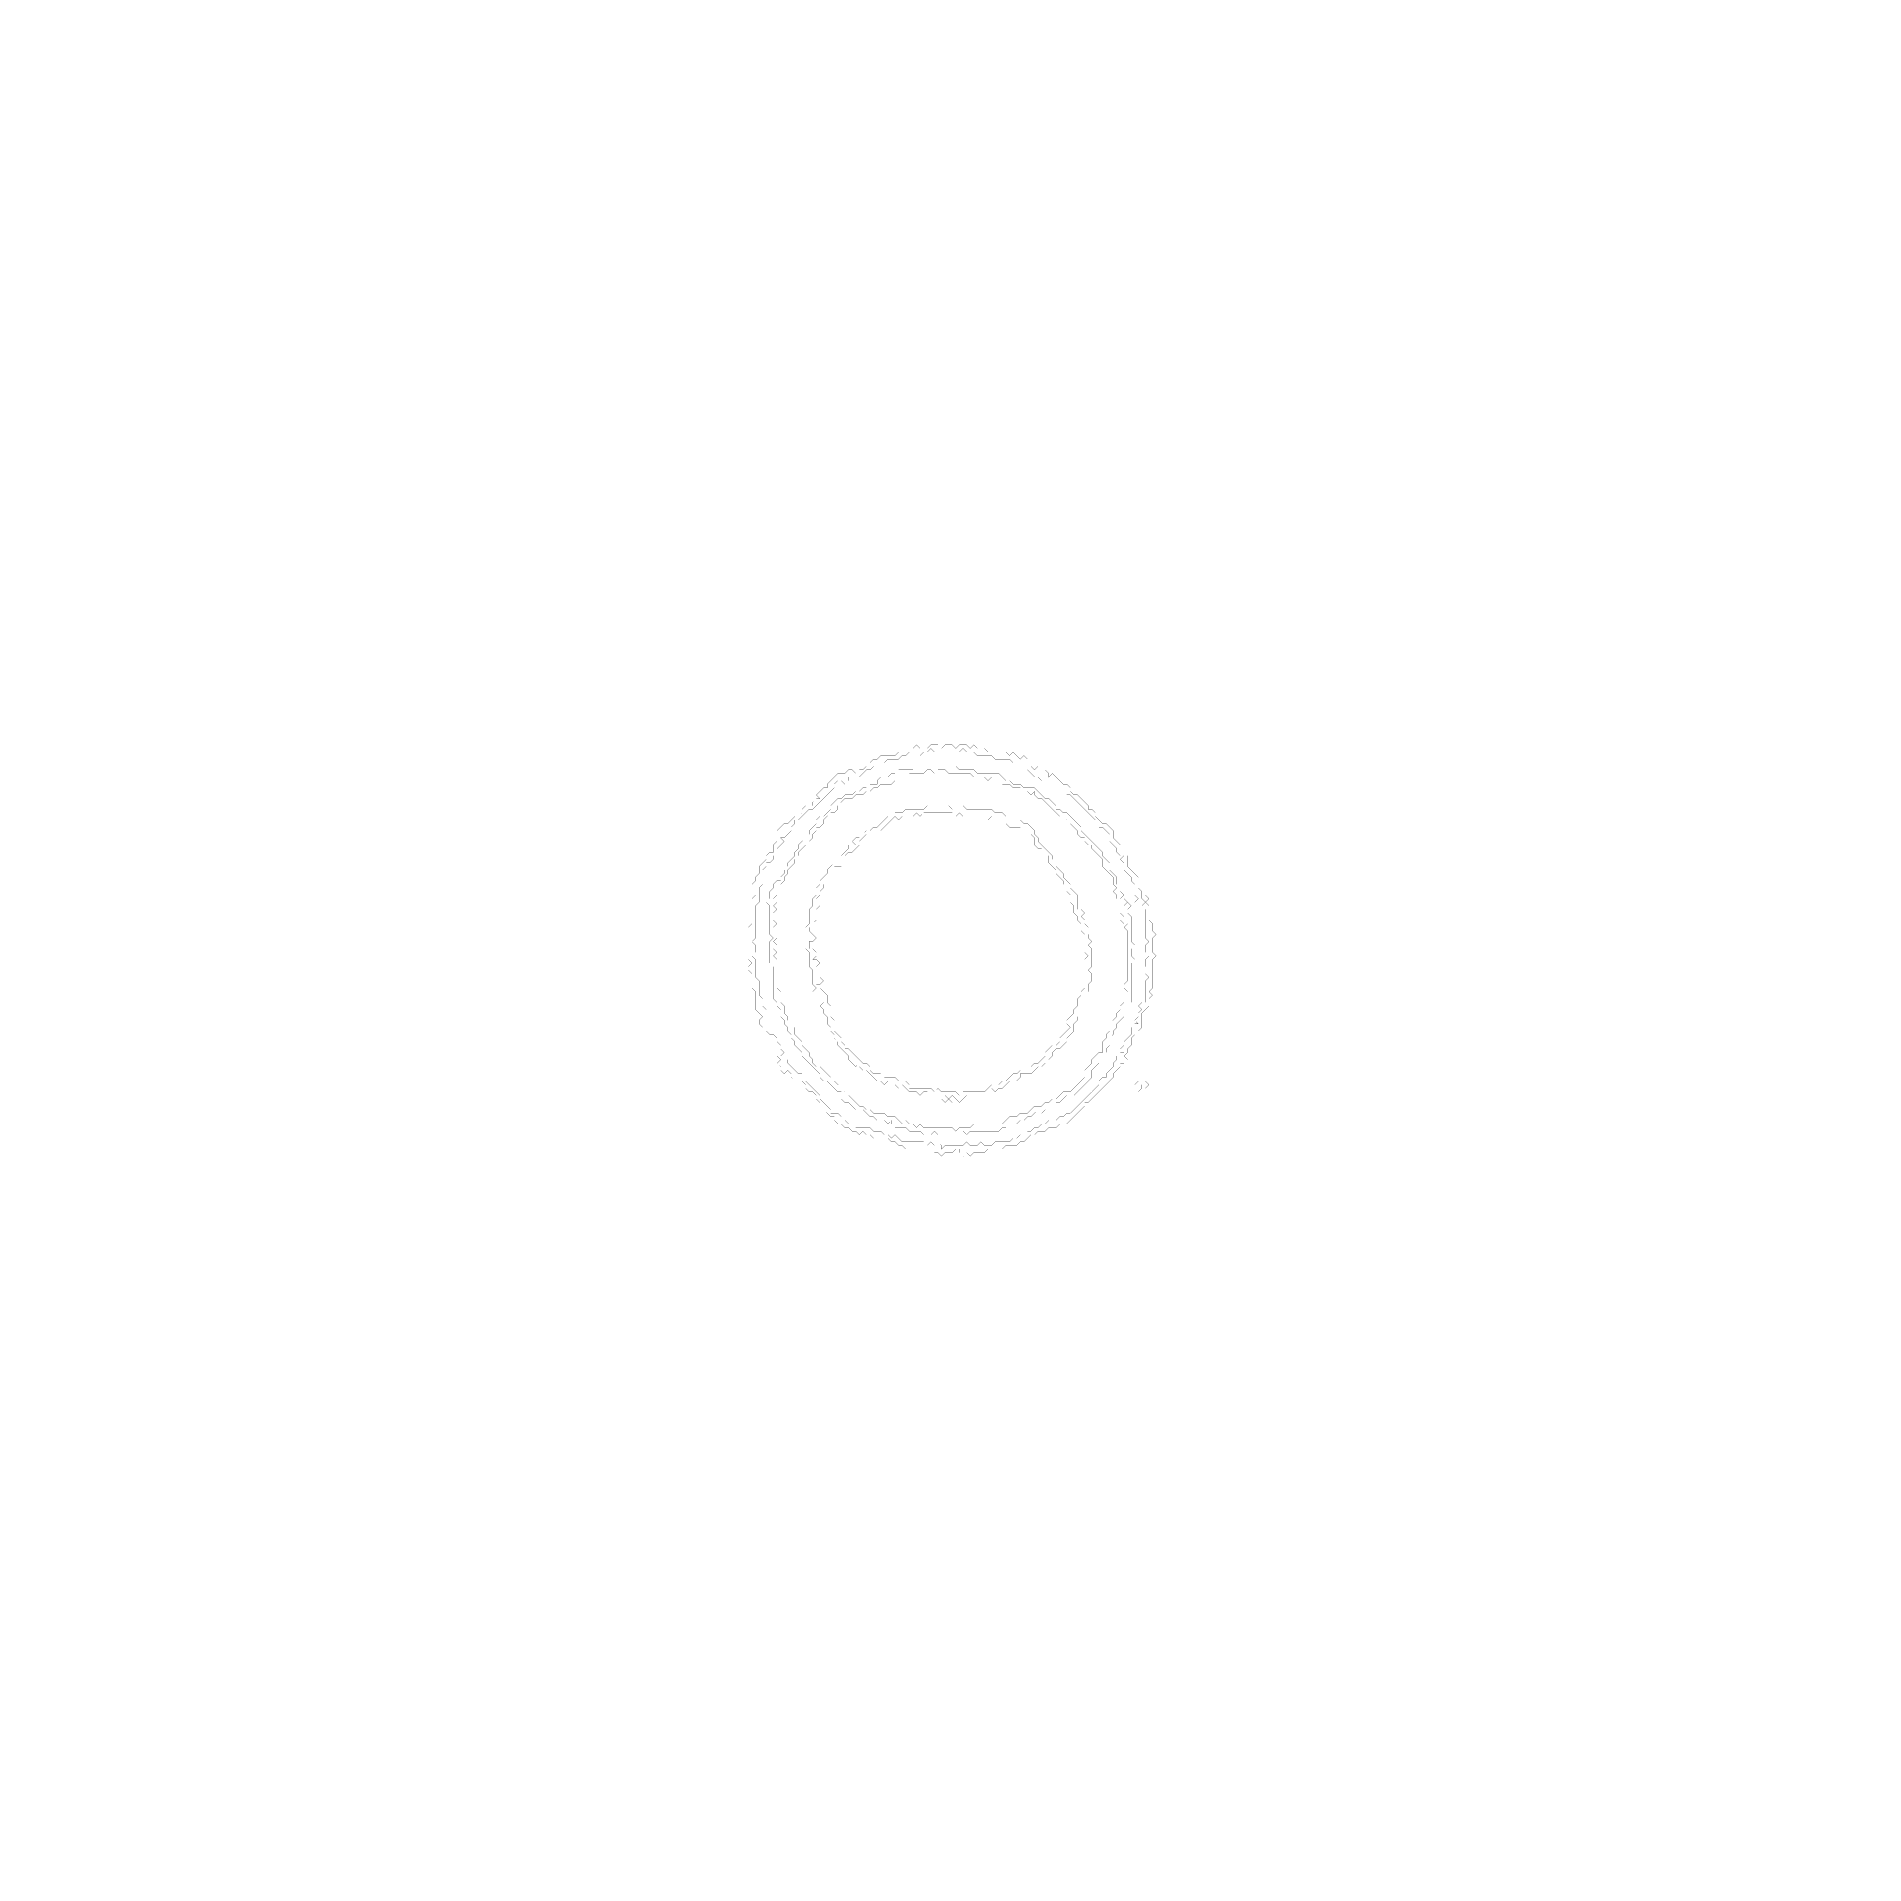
# Model space of a CAD drawing. Header units: metres. Extents: x 0 to 4950, y -4950 to 0.
import ezdxf

# ---------------------------------------------------------------- set-up
doc = ezdxf.new("R2010")
doc.units = ezdxf.units.M
doc.layers.add('conductor', color=1, linetype='Continuous')
doc.layers.add('substrate', color=5, linetype='Continuous')

msp = doc.modelspace()

# ---------------------------------------------------------------- linework, layer by layer
at = {"layer": 'conductor', "const_width": 0.5}
for points in [[(2421.4, -1927.4), (2411.7, -1937.1), (2402, -1937.1), (2392.3, -1946.8), (2382.6, -1937.1), (2373, -1937.1), (2363.3, -1937.1), (2353.6, -1946.8), (2343.9, -1946.8), (2334.2, -1956.5), (2324.5, -1956.5), (2314.8, -1956.5), (2305.2, -1956.5), (2295.5, -1966.2), (2285.8, -1966.2), (2276.1, -1975.9), (2266.4, -1966.2), (2266.4, -1975.9), (2256.7, -1985.5), (2247, -1985.5), (2237.4, -1995.2), (2227.7, -2004.9), (2218, -2004.9), (2208.3, -2004.9), (2198.6, -2004.9), (2198.6, -2014.6), (2188.9, -2024.3), (2179.2, -2014.6), (2169.6, -2014.6), (2159.9, -2024.3), (2159.9, -2034), (2150.2, -2043.7), (2140.5, -2053.3), (2130.8, -2063), (2121.1, -2072.7), (2111.4, -2082.4), (2101.8, -2092.1), (2092.1, -2092.1), (2082.4, -2101.8), (2072.7, -2111.4), (2063, -2121.1), (2053.3, -2121.1), (2053.3, -2130.8), (2043.7, -2140.5), (2043.7, -2150.2), (2034, -2159.9), (2024.3, -2169.6), (2014.6, -2169.6), (2024.3, -2179.2), (2014.6, -2188.9), (2004.9, -2198.6), (2004.9, -2208.3), (1995.2, -2218), (1995.2, -2227.7), (1985.5, -2237.4), (1975.9, -2237.4), (1975.9, -2247), (1966.2, -2256.7), (1966.2, -2266.4), (1966.2, -2276.1), (1966.2, -2285.8), (1966.2, -2295.5), (1956.5, -2305.2), (1956.5, -2314.8), (1956.5, -2324.5), (1956.5, -2334.2), (1956.5, -2343.9), (1946.8, -2353.6), (1946.8, -2363.3), (1946.8, -2373), (1946.8, -2382.6), (1946.8, -2392.3), (1946.8, -2402), (1946.8, -2411.7), (1946.8, -2421.4), (1946.8, -2431.1), (1946.8, -2440.8), (1937.1, -2450.4), (1946.8, -2460.1), (1946.8, -2469.8), (1946.8, -2479.5), (1937.1, -2489.2), (1946.8, -2498.9), (1946.8, -2508.6), (1946.8, -2518.2), (1946.8, -2527.9), (1946.8, -2537.6), (1946.8, -2547.3), (1956.5, -2557), (1956.5, -2566.7), (1956.5, -2576.4), (1956.5, -2586), (1956.5, -2595.7), (1966.2, -2605.4), (1966.2, -2615.1), (1966.2, -2624.8), (1975.9, -2634.5), (1975.9, -2644.2), (1975.9, -2653.8), (1975.9, -2663.5), (1975.9, -2673.2), (1975.9, -2682.9), (1975.9, -2692.6), (1985.5, -2702.3), (1995.2, -2702.3), (2004.9, -2712), (1995.2, -2721.6), (2004.9, -2721.6), (2014.6, -2731.3), (2014.6, -2741), (2024.3, -2750.7), (2014.6, -2760.4), (2024.3, -2760.4), (2034, -2770.1), (2034, -2779.8), (2043.7, -2789.4), (2053.3, -2799.1), (2063, -2808.8), (2072.7, -2808.8), (2082.4, -2818.5), (2082.4, -2828.2), (2092.1, -2837.9), (2101.8, -2847.6), (2111.4, -2857.2), (2121.1, -2866.9), (2121.1, -2876.6), (2130.8, -2886.3), (2140.5, -2896), (2150.2, -2905.7), (2150.2, -2915.3), (2159.9, -2915.3), (2169.6, -2915.3), (2179.2, -2925), (2179.2, -2934.7), (2188.9, -2934.7), (2198.6, -2944.4), (2208.3, -2944.4), (2218, -2954.1), (2227.7, -2954.1), (2237.4, -2954.1), (2247, -2954.1), (2256.7, -2954.1), (2266.4, -2963.8), (2276.1, -2963.8), (2285.8, -2963.8), (2295.5, -2973.5), (2305.2, -2973.5), (2314.8, -2983.1), (2324.5, -2973.5), (2334.2, -2983.1), (2343.9, -2992.8), (2353.6, -2992.8), (2363.3, -2992.8), (2373, -2992.8), (2382.6, -2992.8), (2392.3, -2992.8), (2402, -2992.8), (2411.7, -3002.5), (2421.4, -2992.8), (2431.1, -3002.5), (2440.8, -2992.8), (2450.4, -3002.5), (2450.4, -3012.2), (2460.1, -3002.5), (2469.8, -3002.5), (2479.5, -3002.5), (2489.2, -3002.5), (2498.9, -3002.5), (2508.6, -3002.5), (2518.2, -2992.8), (2527.9, -3002.5), (2537.6, -3002.5), (2547.3, -3002.5), (2557, -2992.8), (2566.7, -3002.5), (2576.4, -3002.5), (2586, -3002.5), (2595.7, -2992.8), (2605.4, -2992.8), (2615.1, -2992.8), (2624.8, -2992.8), (2634.5, -2992.8), (2644.2, -2983.1), (2653.8, -2983.1), (2663.5, -2973.5), (2673.2, -2973.5), (2682.9, -2963.8), (2692.6, -2963.8), (2702.3, -2954.1), (2712, -2954.1), (2721.6, -2944.4), (2731.3, -2944.4), (2741, -2934.7), (2750.7, -2934.7), (2760.4, -2934.7), (2770.1, -2925), (2779.8, -2925), (2789.4, -2915.3), (2799.1, -2915.3), (2808.8, -2905.7), (2818.5, -2896), (2828.2, -2886.3), (2837.9, -2876.6), (2847.6, -2866.9), (2857.2, -2857.2), (2866.9, -2847.6), (2876.6, -2837.9), (2876.6, -2828.2), (2886.3, -2818.5), (2896, -2818.5), (2896, -2808.8), (2905.7, -2799.1), (2915.3, -2789.4), (2915.3, -2779.8), (2925, -2770.1), (2925, -2760.4), (2934.7, -2750.7), (2944.4, -2750.7), (2934.7, -2741), (2944.4, -2731.3), (2944.4, -2721.6), (2954.1, -2712), (2963.8, -2702.3), (2963.8, -2692.6), (2963.8, -2682.9), (2973.5, -2673.2), (2983.1, -2673.2), (2973.5, -2663.5), (2983.1, -2653.8), (2983.1, -2644.2), (2992.8, -2634.5), (2983.1, -2624.8), (2992.8, -2615.1), (3002.5, -2615.1), (3002.5, -2605.4), (3002.5, -2595.7), (3002.5, -2586), (3002.5, -2576.4), (3002.5, -2566.7), (3002.5, -2557), (3012.2, -2547.3), (3002.5, -2537.6), (3012.2, -2527.9), (3002.5, -2518.2), (3002.5, -2508.6), (3002.5, -2498.9), (3012.2, -2489.2), (3002.5, -2479.5), (3002.5, -2469.8), (3002.5, -2460.1), (3012.2, -2450.4), (3002.5, -2440.8), (3002.5, -2431.1), (3002.5, -2421.4), (3002.5, -2411.7), (3002.5, -2402), (3002.5, -2392.3), (3002.5, -2382.6), (3002.5, -2373), (3002.5, -2363.3), (2992.8, -2363.3), (2983.1, -2353.6), (2973.5, -2343.9), (2983.1, -2334.2), (2973.5, -2324.5), (2973.5, -2314.8), (2973.5, -2305.2), (2973.5, -2295.5), (2963.8, -2285.8), (2963.8, -2276.1), (2954.1, -2266.4), (2944.4, -2256.7), (2944.4, -2247), (2944.4, -2237.4), (2934.7, -2227.7), (2944.4, -2218), (2934.7, -2218), (2925, -2208.3), (2925, -2198.6), (2915.3, -2188.9), (2905.7, -2179.2), (2905.7, -2169.6), (2905.7, -2159.9), (2896, -2150.2), (2886.3, -2140.5), (2876.6, -2140.5), (2866.9, -2130.8), (2866.9, -2121.1), (2857.2, -2111.4), (2847.6, -2101.8), (2837.9, -2092.1), (2828.2, -2082.4), (2818.5, -2072.7), (2808.8, -2063), (2799.1, -2053.3), (2789.4, -2053.3), (2779.8, -2043.7), (2770.1, -2034), (2760.4, -2024.3), (2750.7, -2014.6), (2741, -2014.6), (2731.3, -2014.6), (2721.6, -2014.6), (2712, -2004.9), (2702.3, -2004.9), (2692.6, -1995.2), (2682.9, -1985.5), (2673.2, -1975.9), (2663.5, -1966.2), (2653.8, -1966.2), (2644.2, -1966.2), (2634.5, -1956.5), (2624.8, -1956.5), (2615.1, -1956.5), (2605.4, -1956.5), (2595.7, -1956.5), (2586, -1946.8), (2576.4, -1946.8), (2566.7, -1946.8), (2557, -1946.8), (2547.3, -1946.8), (2537.6, -1937.1), (2527.9, -1937.1), (2518.2, -1937.1), (2508.6, -1927.4), (2498.9, -1937.1), (2489.2, -1937.1), (2479.5, -1937.1), (2469.8, -1937.1), (2460.1, -1937.1), (2450.4, -1937.1), (2440.8, -1937.1), (2431.1, -1937.1)], [(2373, -1985.5), (2382.6, -1975.9), (2392.3, -1975.9), (2402, -1975.9), (2411.7, -1975.9), (2421.4, -1975.9), (2431.1, -1975.9), (2440.8, -1975.9), (2450.4, -1975.9), (2460.1, -1975.9), (2469.8, -1975.9), (2479.5, -1975.9), (2489.2, -1975.9), (2498.9, -1985.5), (2508.6, -1985.5), (2518.2, -1985.5), (2527.9, -1985.5), (2537.6, -1985.5), (2547.3, -1995.2), (2557, -1995.2), (2566.7, -1995.2), (2576.4, -1995.2), (2586, -1995.2), (2595.7, -1995.2), (2605.4, -1995.2), (2615.1, -2004.9), (2624.8, -2014.6), (2634.5, -2014.6), (2644.2, -2024.3), (2653.8, -2024.3), (2663.5, -2024.3), (2673.2, -2034), (2682.9, -2034), (2692.6, -2034), (2702.3, -2034), (2712, -2043.7), (2721.6, -2053.3), (2731.3, -2063), (2741, -2063), (2750.7, -2072.7), (2760.4, -2082.4), (2760.4, -2092.1), (2770.1, -2092.1), (2779.8, -2101.8), (2789.4, -2101.8), (2799.1, -2111.4), (2808.8, -2121.1), (2818.5, -2130.8), (2828.2, -2140.5), (2828.2, -2150.2), (2837.9, -2159.9), (2847.6, -2169.6), (2857.2, -2179.2), (2866.9, -2188.9), (2876.6, -2198.6), (2886.3, -2208.3), (2886.3, -2218), (2896, -2227.7), (2905.7, -2237.4), (2905.7, -2247), (2905.7, -2256.7), (2915.3, -2266.4), (2925, -2276.1), (2925, -2285.8), (2925, -2295.5), (2934.7, -2305.2), (2934.7, -2314.8), (2944.4, -2324.5), (2934.7, -2334.2), (2944.4, -2334.2), (2954.1, -2343.9), (2944.4, -2353.6), (2944.4, -2363.3), (2944.4, -2373), (2954.1, -2373), (2963.8, -2382.6), (2963.8, -2392.3), (2963.8, -2402), (2963.8, -2411.7), (2963.8, -2421.4), (2963.8, -2431.1), (2963.8, -2440.8), (2963.8, -2450.4), (2973.5, -2460.1), (2963.8, -2469.8), (2963.8, -2479.5), (2963.8, -2489.2), (2973.5, -2498.9), (2963.8, -2508.6), (2963.8, -2518.2), (2963.8, -2527.9), (2963.8, -2537.6), (2963.8, -2547.3), (2963.8, -2557), (2963.8, -2566.7), (2963.8, -2576.4), (2963.8, -2586), (2963.8, -2595.7), (2963.8, -2605.4), (2963.8, -2615.1), (2954.1, -2624.8), (2944.4, -2634.5), (2944.4, -2644.2), (2944.4, -2653.8), (2934.7, -2663.5), (2925, -2673.2), (2925, -2682.9), (2915.3, -2692.6), (2915.3, -2702.3), (2905.7, -2712), (2905.7, -2721.6), (2905.7, -2731.3), (2896, -2741), (2896, -2750.7), (2886.3, -2760.4), (2876.6, -2770.1), (2876.6, -2779.8), (2866.9, -2789.4), (2857.2, -2799.1), (2857.2, -2808.8), (2857.2, -2818.5), (2847.6, -2828.2), (2837.9, -2837.9), (2828.2, -2847.6), (2818.5, -2857.2), (2808.8, -2866.9), (2799.1, -2866.9), (2789.4, -2866.9), (2779.8, -2876.6), (2770.1, -2886.3), (2760.4, -2886.3), (2750.7, -2896), (2741, -2905.7), (2731.3, -2905.7), (2721.6, -2915.3), (2712, -2905.7), (2702.3, -2915.3), (2692.6, -2925), (2682.9, -2925), (2673.2, -2934.7), (2663.5, -2934.7), (2653.8, -2944.4), (2644.2, -2944.4), (2634.5, -2944.4), (2624.8, -2954.1), (2615.1, -2954.1), (2605.4, -2963.8), (2595.7, -2963.8), (2586, -2963.8), (2576.4, -2963.8), (2566.7, -2963.8), (2557, -2963.8), (2547.3, -2963.8), (2537.6, -2963.8), (2527.9, -2963.8), (2518.2, -2973.5), (2508.6, -2963.8), (2498.9, -2973.5), (2489.2, -2973.5), (2479.5, -2973.5), (2469.8, -2973.5), (2460.1, -2973.5), (2450.4, -2973.5), (2440.8, -2973.5), (2431.1, -2963.8), (2421.4, -2973.5), (2411.7, -2973.5), (2402, -2973.5), (2392.3, -2963.8), (2382.6, -2963.8), (2373, -2963.8), (2363.3, -2963.8), (2353.6, -2954.1), (2343.9, -2954.1), (2334.2, -2954.1), (2324.5, -2954.1), (2314.8, -2944.4), (2314.8, -2934.7), (2305.2, -2944.4), (2295.5, -2934.7), (2285.8, -2934.7), (2276.1, -2934.7), (2266.4, -2925), (2256.7, -2925), (2247, -2915.3), (2237.4, -2905.7), (2227.7, -2905.7), (2218, -2905.7), (2208.3, -2896), (2198.6, -2886.3), (2188.9, -2886.3), (2179.2, -2876.6), (2179.2, -2866.9), (2179.2, -2857.2), (2169.6, -2857.2), (2159.9, -2847.6), (2150.2, -2837.9), (2140.5, -2828.2), (2130.8, -2828.2), (2121.1, -2818.5), (2121.1, -2808.8), (2111.4, -2799.1), (2101.8, -2789.4), (2092.1, -2779.8), (2082.4, -2770.1), (2072.7, -2760.4), (2072.7, -2750.7), (2063, -2741), (2053.3, -2731.3), (2053.3, -2721.6), (2043.7, -2712), (2043.7, -2702.3), (2034, -2692.6), (2034, -2682.9), (2024.3, -2673.2), (2024.3, -2663.5), (2014.6, -2653.8), (2014.6, -2644.2), (2014.6, -2634.5), (2004.9, -2624.8), (2004.9, -2615.1), (1995.2, -2605.4), (1995.2, -2595.7), (1995.2, -2586), (1995.2, -2576.4), (1995.2, -2566.7), (1995.2, -2557), (1995.2, -2547.3), (1995.2, -2537.6), (1995.2, -2527.9), (1995.2, -2518.2), (1985.5, -2508.6), (1985.5, -2498.9), (1985.5, -2489.2), (1985.5, -2479.5), (1985.5, -2469.8), (1985.5, -2460.1), (1985.5, -2450.4), (1995.2, -2440.8), (1985.5, -2431.1), (1985.5, -2421.4), (1985.5, -2411.7), (1985.5, -2402), (1985.5, -2392.3), (1985.5, -2382.6), (1985.5, -2373), (1985.5, -2363.3), (1985.5, -2353.6), (1975.9, -2343.9), (1985.5, -2334.2), (1985.5, -2324.5), (1985.5, -2314.8), (1995.2, -2305.2), (1995.2, -2295.5), (2004.9, -2285.8), (2014.6, -2285.8), (2014.6, -2276.1), (2024.3, -2266.4), (2024.3, -2256.7), (2034, -2247), (2034, -2237.4), (2043.7, -2227.7), (2053.3, -2218), (2053.3, -2208.3), (2063, -2198.6), (2063, -2188.9), (2072.7, -2179.2), (2082.4, -2169.6), (2092.1, -2159.9), (2092.1, -2150.2), (2101.8, -2140.5), (2111.4, -2130.8), (2111.4, -2121.1), (2121.1, -2111.4), (2130.8, -2111.4), (2140.5, -2101.8), (2150.2, -2092.1), (2150.2, -2082.4), (2159.9, -2072.7), (2169.6, -2063), (2179.2, -2063), (2188.9, -2053.3), (2198.6, -2053.3), (2208.3, -2053.3), (2218, -2043.7), (2227.7, -2043.7), (2237.4, -2034), (2247, -2034), (2256.7, -2024.3), (2266.4, -2024.3), (2276.1, -2024.3), (2276.1, -2014.6), (2285.8, -2004.9), (2295.5, -2004.9), (2305.2, -2004.9), (2314.8, -1995.2), (2324.5, -1995.2), (2334.2, -1985.5), (2343.9, -1985.5), (2353.6, -1985.5), (2363.3, -1985.5)], [(2382.6, -2101.8), (2373, -2111.4), (2363.3, -2111.4), (2353.6, -2111.4), (2343.9, -2111.4), (2334.2, -2121.1), (2324.5, -2111.4), (2314.8, -2121.1), (2305.2, -2130.8), (2295.5, -2140.5), (2285.8, -2150.2), (2276.1, -2150.2), (2266.4, -2159.9), (2256.7, -2169.6), (2247, -2159.9), (2237.4, -2169.6), (2227.7, -2179.2), (2227.7, -2188.9), (2218, -2198.6), (2208.3, -2208.3), (2198.6, -2208.3), (2188.9, -2218), (2188.9, -2227.7), (2188.9, -2237.4), (2179.2, -2247), (2169.6, -2247), (2159.9, -2247), (2169.6, -2256.7), (2159.9, -2266.4), (2150.2, -2266.4), (2150.2, -2276.1), (2140.5, -2285.8), (2130.8, -2295.5), (2130.8, -2305.2), (2121.1, -2314.8), (2121.1, -2324.5), (2111.4, -2334.2), (2111.4, -2343.9), (2121.1, -2353.6), (2111.4, -2363.3), (2111.4, -2373), (2111.4, -2382.6), (2111.4, -2392.3), (2101.8, -2402), (2092.1, -2411.7), (2092.1, -2421.4), (2101.8, -2431.1), (2111.4, -2440.8), (2101.8, -2450.4), (2092.1, -2450.4), (2092.1, -2460.1), (2092.1, -2469.8), (2101.8, -2469.8), (2111.4, -2479.5), (2111.4, -2489.2), (2101.8, -2498.9), (2111.4, -2498.9), (2121.1, -2508.6), (2111.4, -2518.2), (2111.4, -2527.9), (2111.4, -2537.6), (2111.4, -2547.3), (2121.1, -2547.3), (2130.8, -2557), (2121.1, -2566.7), (2111.4, -2566.7), (2121.1, -2576.4), (2130.8, -2586), (2140.5, -2595.7), (2140.5, -2605.4), (2140.5, -2615.1), (2150.2, -2624.8), (2150.2, -2634.5), (2150.2, -2644.2), (2150.2, -2653.8), (2159.9, -2663.5), (2159.9, -2673.2), (2159.9, -2682.9), (2159.9, -2692.6), (2169.6, -2702.3), (2179.2, -2712), (2179.2, -2721.6), (2188.9, -2731.3), (2188.9, -2741), (2198.6, -2741), (2208.3, -2750.7), (2218, -2760.4), (2227.7, -2770.1), (2237.4, -2779.8), (2247, -2779.8), (2256.7, -2789.4), (2256.7, -2799.1), (2266.4, -2808.8), (2276.1, -2808.8), (2285.8, -2808.8), (2295.5, -2818.5), (2305.2, -2818.5), (2314.8, -2818.5), (2324.5, -2818.5), (2334.2, -2828.2), (2343.9, -2828.2), (2353.6, -2828.2), (2363.3, -2837.9), (2363.3, -2847.6), (2373, -2847.6), (2382.6, -2847.6), (2392.3, -2847.6), (2402, -2847.6), (2411.7, -2847.6), (2421.4, -2847.6), (2431.1, -2857.2), (2440.8, -2847.6), (2450.4, -2857.2), (2460.1, -2857.2), (2469.8, -2857.2), (2479.5, -2857.2), (2489.2, -2857.2), (2498.9, -2866.9), (2508.6, -2857.2), (2518.2, -2857.2), (2527.9, -2857.2), (2537.6, -2857.2), (2547.3, -2857.2), (2557, -2857.2), (2566.7, -2857.2), (2576.4, -2847.6), (2586, -2837.9), (2595.7, -2837.9), (2605.4, -2837.9), (2615.1, -2828.2), (2624.8, -2828.2), (2634.5, -2818.5), (2644.2, -2808.8), (2653.8, -2808.8), (2663.5, -2799.1), (2673.2, -2799.1), (2682.9, -2799.1), (2692.6, -2799.1), (2692.6, -2789.4), (2702.3, -2779.8), (2712, -2779.8), (2721.6, -2770.1), (2731.3, -2760.4), (2731.3, -2750.7), (2741, -2741), (2750.7, -2731.3), (2760.4, -2731.3), (2770.1, -2721.6), (2770.1, -2712), (2779.8, -2702.3), (2789.4, -2692.6), (2799.1, -2682.9), (2789.4, -2673.2), (2789.4, -2663.5), (2799.1, -2653.8), (2808.8, -2644.2), (2808.8, -2634.5), (2818.5, -2624.8), (2818.5, -2615.1), (2818.5, -2605.4), (2828.2, -2595.7), (2828.2, -2586), (2837.9, -2576.4), (2837.9, -2566.7), (2837.9, -2557), (2837.9, -2547.3), (2837.9, -2537.6), (2837.9, -2527.9), (2837.9, -2518.2), (2837.9, -2508.6), (2837.9, -2498.9), (2847.6, -2489.2), (2837.9, -2479.5), (2837.9, -2469.8), (2837.9, -2460.1), (2837.9, -2450.4), (2837.9, -2440.8), (2837.9, -2431.1), (2828.2, -2421.4), (2828.2, -2411.7), (2828.2, -2402), (2818.5, -2392.3), (2818.5, -2382.6), (2808.8, -2373), (2808.8, -2363.3), (2808.8, -2353.6), (2799.1, -2343.9), (2799.1, -2334.2), (2799.1, -2324.5), (2789.4, -2314.8), (2789.4, -2305.2), (2779.8, -2295.5), (2779.8, -2285.8), (2770.1, -2276.1), (2760.4, -2266.4), (2760.4, -2256.7), (2750.7, -2247), (2741, -2237.4), (2741, -2227.7), (2741, -2218), (2731.3, -2208.3), (2721.6, -2198.6), (2712, -2198.6), (2702.3, -2188.9), (2702.3, -2179.2), (2702.3, -2169.6), (2692.6, -2159.9), (2682.9, -2159.9), (2673.2, -2150.2), (2663.5, -2140.5), (2653.8, -2140.5), (2644.2, -2140.5), (2634.5, -2140.5), (2624.8, -2130.8), (2624.8, -2121.1), (2615.1, -2121.1), (2605.4, -2121.1), (2595.7, -2111.4), (2586, -2111.4), (2576.4, -2121.1), (2566.7, -2111.4), (2557, -2111.4), (2547.3, -2111.4), (2537.6, -2111.4), (2527.9, -2111.4), (2518.2, -2111.4), (2508.6, -2111.4), (2498.9, -2101.8), (2489.2, -2111.4), (2479.5, -2101.8), (2469.8, -2101.8), (2460.1, -2101.8), (2450.4, -2101.8), (2440.8, -2101.8), (2431.1, -2101.8), (2421.4, -2101.8), (2411.7, -2101.8), (2402, -2101.8), (2392.3, -2111.4)], [(2944.4, -2353.6), (2954.1, -2343.9), (2963.8, -2353.6), (2954.1, -2363.3)]]:
    msp.add_lwpolyline(points, close=True, dxfattribs=at)
at = {"layer": 'substrate', "const_width": 0.5}
for points in [[(0, 0), (0, -9.7), (0, -19.4), (0, -29.1), (0, -38.7), (0, -48.4), (0, -58.1), (0, -67.8), (0, -77.5), (0, -87.2), (0, -96.9), (0, -106.5), (0, -116.2), (0, -125.9), (0, -135.6), (0, -145.3), (0, -155), (0, -164.7), (0, -174.3), (0, -184), (0, -193.7), (0, -203.4), (0, -213.1), (0, -222.8), (0, -232.5), (0, -242.1), (0, -251.8), (0, -261.5), (0, -271.2), (0, -280.9), (0, -290.6), (0, -300.3), (0, -309.9), (0, -319.6), (0, -329.3), (0, -339), (0, -348.7), (0, -358.4), (0, -368.1), (0, -377.7), (0, -387.4), (0, -397.1), (0, -406.8), (0, -416.5), (0, -426.2), (0, -435.8), (0, -445.5), (0, -455.2), (0, -464.9), (0, -474.6), (0, -484.3), (0, -494), (0, -503.6), (0, -513.3), (0, -523), (0, -532.7), (0, -542.4), (0, -552.1), (0, -561.8), (0, -571.4), (0, -581.1), (0, -590.8), (0, -600.5), (0, -610.2), (0, -619.9), (0, -629.6), (0, -639.2), (0, -648.9), (0, -658.6), (0, -668.3), (0, -678), (0, -687.7), (0, -697.4), (0, -707), (0, -716.7), (0, -726.4), (0, -736.1), (0, -745.8), (0, -755.5), (0, -765.2), (0, -774.8), (0, -784.5), (0, -794.2), (0, -803.9), (0, -813.6), (0, -823.3), (0, -833), (0, -842.6), (0, -852.3), (0, -862), (0, -871.7), (0, -881.4), (0, -891.1), (0, -900.8), (0, -910.4), (0, -920.1), (0, -929.8), (0, -939.5), (0, -949.2), (0, -958.9), (0, -968.6), (0, -978.2), (0, -987.9), (0, -997.6), (0, -1007.3), (0, -1017), (0, -1026.7), (0, -1036.4), (0, -1046), (0, -1055.7), (0, -1065.4), (0, -1075.1), (0, -1084.8), (0, -1094.5), (0, -1104.2), (0, -1113.8), (0, -1123.5), (0, -1133.2), (0, -1142.9), (0, -1152.6), (0, -1162.3), (0, -1172), (0, -1181.6), (0, -1191.3), (0, -1201), (0, -1210.7), (0, -1220.4), (0, -1230.1), (0, -1239.8), (0, -1249.4), (0, -1259.1), (0, -1268.8), (0, -1278.5), (0, -1288.2), (0, -1297.9), (0, -1307.5), (0, -1317.2), (0, -1326.9), (0, -1336.6), (0, -1346.3), (0, -1356), (0, -1365.7), (0, -1375.3), (0, -1385), (0, -1394.7), (0, -1404.4), (0, -1414.1), (0, -1423.8), (0, -1433.5), (0, -1443.1), (0, -1452.8), (0, -1462.5), (0, -1472.2), (0, -1481.9), (0, -1491.6), (0, -1501.3), (0, -1510.9), (0, -1520.6), (0, -1530.3), (0, -1540), (0, -1549.7), (0, -1559.4), (0, -1569.1), (0, -1578.7), (0, -1588.4), (0, -1598.1), (0, -1607.8), (0, -1617.5), (0, -1627.2), (0, -1636.9), (0, -1646.5), (0, -1656.2), (0, -1665.9), (0, -1675.6), (0, -1685.3), (0, -1695), (0, -1704.7), (0, -1714.3), (0, -1724), (0, -1733.7), (0, -1743.4), (0, -1753.1), (0, -1762.8), (0, -1772.5), (0, -1782.1), (0, -1791.8), (0, -1801.5), (0, -1811.2), (0, -1820.9), (0, -1830.6), (0, -1840.3), (0, -1849.9), (0, -1859.6), (0, -1869.3), (0, -1879), (0, -1888.7), (0, -1898.4), (0, -1908.1), (0, -1917.7), (0, -1927.4), (0, -1937.1), (0, -1946.8), (0, -1956.5), (0, -1966.2), (0, -1975.9), (0, -1985.5), (0, -1995.2), (0, -2004.9), (0, -2014.6), (0, -2024.3), (0, -2034), (0, -2043.7), (0, -2053.3), (0, -2063), (0, -2072.7), (0, -2082.4), (0, -2092.1), (0, -2101.8), (0, -2111.4), (0, -2121.1), (0, -2130.8), (0, -2140.5), (0, -2150.2), (0, -2159.9), (0, -2169.6), (0, -2179.2), (0, -2188.9), (0, -2198.6), (0, -2208.3), (0, -2218), (0, -2227.7), (0, -2237.4), (0, -2247), (0, -2256.7), (0, -2266.4), (0, -2276.1), (0, -2285.8), (0, -2295.5), (0, -2305.2), (0, -2314.8), (0, -2324.5), (0, -2334.2), (0, -2343.9), (0, -2353.6), (0, -2363.3), (0, -2373), (0, -2382.6), (0, -2392.3), (0, -2402), (0, -2411.7), (0, -2421.4), (0, -2431.1), (0, -2440.8), (0, -2450.4), (0, -2460.1), (0, -2469.8), (0, -2479.5), (0, -2489.2), (0, -2498.9), (0, -2508.6), (0, -2518.2), (0, -2527.9), (0, -2537.6), (0, -2547.3), (0, -2557), (0, -2566.7), (0, -2576.4), (0, -2586), (0, -2595.7), (0, -2605.4), (0, -2615.1), (0, -2624.8), (0, -2634.5), (0, -2644.2), (0, -2653.8), (0, -2663.5), (0, -2673.2), (0, -2682.9), (0, -2692.6), (0, -2702.3), (0, -2712), (0, -2721.6), (0, -2731.3), (0, -2741), (0, -2750.7), (0, -2760.4), (0, -2770.1), (0, -2779.8), (0, -2789.4), (0, -2799.1), (0, -2808.8), (0, -2818.5), (0, -2828.2), (0, -2837.9), (0, -2847.6), (0, -2857.2), (0, -2866.9), (0, -2876.6), (0, -2886.3), (0, -2896), (0, -2905.7), (0, -2915.3), (0, -2925), (0, -2934.7), (0, -2944.4), (0, -2954.1), (0, -2963.8), (0, -2973.5), (0, -2983.1), (0, -2992.8), (0, -3002.5), (0, -3012.2), (0, -3021.9), (0, -3031.6), (0, -3041.3), (0, -3050.9), (0, -3060.6), (0, -3070.3), (0, -3080), (0, -3089.7), (0, -3099.4), (0, -3109.1), (0, -3118.7), (0, -3128.4), (0, -3138.1), (0, -3147.8), (0, -3157.5), (0, -3167.2), (0, -3176.9), (0, -3186.5), (0, -3196.2), (0, -3205.9), (0, -3215.6), (0, -3225.3), (0, -3235), (0, -3244.7), (0, -3254.3), (0, -3264), (0, -3273.7), (0, -3283.4), (0, -3293.1), (0, -3302.8), (0, -3312.5), (0, -3322.1), (0, -3331.8), (0, -3341.5), (0, -3351.2), (0, -3360.9), (0, -3370.6), (0, -3380.3), (0, -3389.9), (0, -3399.6), (0, -3409.3), (0, -3419), (0, -3428.7), (0, -3438.4), (0, -3448.1), (0, -3457.7), (0, -3467.4), (0, -3477.1), (0, -3486.8), (0, -3496.5), (0, -3506.2), (0, -3515.9), (0, -3525.5), (0, -3535.2), (0, -3544.9), (0, -3554.6), (0, -3564.3), (0, -3574), (0, -3583.7), (0, -3593.3), (0, -3603), (0, -3612.7), (0, -3622.4), (0, -3632.1), (0, -3641.8), (0, -3651.5), (0, -3661.1), (0, -3670.8), (0, -3680.5), (0, -3690.2), (0, -3699.9), (0, -3709.6), (0, -3719.2), (0, -3728.9), (0, -3738.6), (0, -3748.3), (0, -3758), (0, -3767.7), (0, -3777.4), (0, -3787), (0, -3796.7), (0, -3806.4), (0, -3816.1), (0, -3825.8), (0, -3835.5), (0, -3845.2), (0, -3854.8), (0, -3864.5), (0, -3874.2), (0, -3883.9), (0, -3893.6), (0, -3903.3), (0, -3913), (0, -3922.6), (0, -3932.3), (0, -3942), (0, -3951.7), (0, -3961.4), (0, -3971.1), (0, -3980.8), (0, -3990.4), (0, -4000.1), (0, -4009.8), (0, -4019.5), (0, -4029.2), (0, -4038.9), (0, -4048.6), (0, -4058.2), (0, -4067.9), (0, -4077.6), (0, -4087.3), (0, -4097), (0, -4106.7), (0, -4116.4), (0, -4126), (0, -4135.7), (0, -4145.4), (0, -4155.1), (0, -4164.8), (0, -4174.5), (0, -4184.2), (0, -4193.8), (0, -4203.5), (0, -4213.2), (0, -4222.9), (0, -4232.6), (0, -4242.3), (0, -4252), (0, -4261.6), (0, -4271.3), (0, -4281), (0, -4290.7), (0, -4300.4), (0, -4310.1), (0, -4319.8), (0, -4329.4), (0, -4339.1), (0, -4348.8), (0, -4358.5), (0, -4368.2), (0, -4377.9), (0, -4387.6), (0, -4397.2), (0, -4406.9), (0, -4416.6), (0, -4426.3), (0, -4436), (0, -4445.7), (0, -4455.4), (0, -4465), (0, -4474.7), (0, -4484.4), (0, -4494.1), (0, -4503.8), (0, -4513.5), (0, -4523.2), (0, -4532.8), (0, -4542.5), (0, -4552.2), (0, -4561.9), (0, -4571.6), (0, -4581.3), (0, -4590.9), (0, -4600.6), (0, -4610.3), (0, -4620), (0, -4629.7), (0, -4639.4), (0, -4649.1), (0, -4658.7), (0, -4668.4), (0, -4678.1), (0, -4687.8), (0, -4697.5), (0, -4707.2), (0, -4716.9), (0, -4726.5), (0, -4736.2), (0, -4745.9), (0, -4755.6), (0, -4765.3), (0, -4775), (0, -4784.7), (0, -4794.3), (0, -4804), (0, -4813.7), (0, -4823.4), (0, -4833.1), (0, -4842.8), (0, -4852.5), (0, -4862.1), (0, -4871.8), (0, -4881.5), (0, -4891.2), (0, -4900.9), (0, -4910.6), (0, -4920.3), (0, -4929.9), (0, -4939.6), (0, -4949.3), (9.7, -4949.3), (19.4, -4949.3), (29.1, -4949.3), (38.7, -4949.3), (48.4, -4949.3), (58.1, -4949.3), (67.8, -4949.3), (77.5, -4949.3), (87.2, -4949.3), (96.9, -4949.3), (106.5, -4949.3), (116.2, -4949.3), (125.9, -4949.3), (135.6, -4949.3), (145.3, -4949.3), (155, -4949.3), (164.7, -4949.3), (174.3, -4949.3), (184, -4949.3), (193.7, -4949.3), (203.4, -4949.3), (213.1, -4949.3), (222.8, -4949.3), (232.5, -4949.3), (242.1, -4949.3), (251.8, -4949.3), (261.5, -4949.3), (271.2, -4949.3), (280.9, -4949.3), (290.6, -4949.3), (300.3, -4949.3), (309.9, -4949.3), (319.6, -4949.3), (329.3, -4949.3), (339, -4949.3), (348.7, -4949.3), (358.4, -4949.3), (368.1, -4949.3), (377.7, -4949.3), (387.4, -4949.3), (397.1, -4949.3), (406.8, -4949.3), (416.5, -4949.3), (426.2, -4949.3), (435.8, -4949.3), (445.5, -4949.3), (455.2, -4949.3), (464.9, -4949.3), (474.6, -4949.3), (484.3, -4949.3), (494, -4949.3), (503.6, -4949.3), (513.3, -4949.3), (523, -4949.3), (532.7, -4949.3), (542.4, -4949.3), (552.1, -4949.3), (561.8, -4949.3), (571.4, -4949.3), (581.1, -4949.3), (590.8, -4949.3), (600.5, -4949.3), (610.2, -4949.3), (619.9, -4949.3), (629.6, -4949.3), (639.2, -4949.3), (648.9, -4949.3), (658.6, -4949.3), (668.3, -4949.3), (678, -4949.3), (687.7, -4949.3), (697.4, -4949.3), (707, -4949.3), (716.7, -4949.3), (726.4, -4949.3), (736.1, -4949.3), (745.8, -4949.3), (755.5, -4949.3), (765.2, -4949.3), (774.8, -4949.3), (784.5, -4949.3), (794.2, -4949.3), (803.9, -4949.3), (813.6, -4949.3), (823.3, -4949.3), (833, -4949.3), (842.6, -4949.3), (852.3, -4949.3), (862, -4949.3), (871.7, -4949.3), (881.4, -4949.3), (891.1, -4949.3), (900.8, -4949.3), (910.4, -4949.3), (920.1, -4949.3), (929.8, -4949.3), (939.5, -4949.3), (949.2, -4949.3), (958.9, -4949.3), (968.6, -4949.3), (978.2, -4949.3), (987.9, -4949.3), (997.6, -4949.3), (1007.3, -4949.3), (1017, -4949.3), (1026.7, -4949.3), (1036.4, -4949.3), (1046, -4949.3), (1055.7, -4949.3), (1065.4, -4949.3), (1075.1, -4949.3), (1084.8, -4949.3), (1094.5, -4949.3), (1104.2, -4949.3), (1113.8, -4949.3), (1123.5, -4949.3), (1133.2, -4949.3), (1142.9, -4949.3), (1152.6, -4949.3), (1162.3, -4949.3), (1172, -4949.3), (1181.6, -4949.3), (1191.3, -4949.3), (1201, -4949.3), (1210.7, -4949.3), (1220.4, -4949.3), (1230.1, -4949.3), (1239.8, -4949.3), (1249.4, -4949.3), (1259.1, -4949.3), (1268.8, -4949.3), (1278.5, -4949.3), (1288.2, -4949.3), (1297.9, -4949.3), (1307.5, -4949.3), (1317.2, -4949.3), (1326.9, -4949.3), (1336.6, -4949.3), (1346.3, -4949.3), (1356, -4949.3), (1365.7, -4949.3), (1375.3, -4949.3), (1385, -4949.3), (1394.7, -4949.3), (1404.4, -4949.3), (1414.1, -4949.3), (1423.8, -4949.3), (1433.5, -4949.3), (1443.1, -4949.3), (1452.8, -4949.3), (1462.5, -4949.3), (1472.2, -4949.3), (1481.9, -4949.3), (1491.6, -4949.3), (1501.3, -4949.3), (1510.9, -4949.3), (1520.6, -4949.3), (1530.3, -4949.3), (1540, -4949.3), (1549.7, -4949.3), (1559.4, -4949.3), (1569.1, -4949.3), (1578.7, -4949.3), (1588.4, -4949.3), (1598.1, -4949.3), (1607.8, -4949.3), (1617.5, -4949.3), (1627.2, -4949.3), (1636.9, -4949.3), (1646.5, -4949.3), (1656.2, -4949.3), (1665.9, -4949.3), (1675.6, -4949.3), (1685.3, -4949.3), (1695, -4949.3), (1704.7, -4949.3), (1714.3, -4949.3), (1724, -4949.3), (1733.7, -4949.3), (1743.4, -4949.3), (1753.1, -4949.3), (1762.8, -4949.3), (1772.5, -4949.3), (1782.1, -4949.3), (1791.8, -4949.3), (1801.5, -4949.3), (1811.2, -4949.3), (1820.9, -4949.3), (1830.6, -4949.3), (1840.3, -4949.3), (1849.9, -4949.3), (1859.6, -4949.3), (1869.3, -4949.3), (1879, -4949.3), (1888.7, -4949.3), (1898.4, -4949.3), (1908.1, -4949.3), (1917.7, -4949.3), (1927.4, -4949.3), (1937.1, -4949.3), (1946.8, -4949.3), (1956.5, -4949.3), (1966.2, -4949.3), (1975.9, -4949.3), (1985.5, -4949.3), (1995.2, -4949.3), (2004.9, -4949.3), (2014.6, -4949.3), (2024.3, -4949.3), (2034, -4949.3), (2043.7, -4949.3), (2053.3, -4949.3), (2063, -4949.3), (2072.7, -4949.3), (2082.4, -4949.3), (2092.1, -4949.3), (2101.8, -4949.3), (2111.4, -4949.3), (2121.1, -4949.3), (2130.8, -4949.3), (2140.5, -4949.3), (2150.2, -4949.3), (2159.9, -4949.3), (2169.6, -4949.3), (2179.2, -4949.3), (2188.9, -4949.3), (2198.6, -4949.3), (2208.3, -4949.3), (2218, -4949.3), (2227.7, -4949.3), (2237.4, -4949.3), (2247, -4949.3), (2256.7, -4949.3), (2266.4, -4949.3), (2276.1, -4949.3), (2285.8, -4949.3), (2295.5, -4949.3), (2305.2, -4949.3), (2314.8, -4949.3), (2324.5, -4949.3), (2334.2, -4949.3), (2343.9, -4949.3), (2353.6, -4949.3), (2363.3, -4949.3), (2373, -4949.3), (2382.6, -4949.3), (2392.3, -4949.3), (2402, -4949.3), (2411.7, -4949.3), (2421.4, -4949.3), (2431.1, -4949.3), (2440.8, -4949.3), (2450.4, -4949.3), (2460.1, -4949.3), (2469.8, -4949.3), (2479.5, -4949.3), (2489.2, -4949.3), (2498.9, -4949.3), (2508.6, -4949.3), (2518.2, -4949.3), (2527.9, -4949.3), (2537.6, -4949.3), (2547.3, -4949.3), (2557, -4949.3), (2566.7, -4949.3), (2576.4, -4949.3), (2586, -4949.3), (2595.7, -4949.3), (2605.4, -4949.3), (2615.1, -4949.3), (2624.8, -4949.3), (2634.5, -4949.3), (2644.2, -4949.3), (2653.8, -4949.3), (2663.5, -4949.3), (2673.2, -4949.3), (2682.9, -4949.3), (2692.6, -4949.3), (2702.3, -4949.3), (2712, -4949.3), (2721.6, -4949.3), (2731.3, -4949.3), (2741, -4949.3), (2750.7, -4949.3), (2760.4, -4949.3), (2770.1, -4949.3), (2779.8, -4949.3), (2789.4, -4949.3), (2799.1, -4949.3), (2808.8, -4949.3), (2818.5, -4949.3), (2828.2, -4949.3), (2837.9, -4949.3), (2847.6, -4949.3), (2857.2, -4949.3), (2866.9, -4949.3), (2876.6, -4949.3), (2886.3, -4949.3), (2896, -4949.3), (2905.7, -4949.3), (2915.3, -4949.3), (2925, -4949.3), (2934.7, -4949.3), (2944.4, -4949.3), (2954.1, -4949.3), (2963.8, -4949.3), (2973.5, -4949.3), (2983.1, -4949.3), (2992.8, -4949.3), (3002.5, -4949.3), (3012.2, -4949.3), (3021.9, -4949.3), (3031.6, -4949.3), (3041.3, -4949.3), (3050.9, -4949.3), (3060.6, -4949.3), (3070.3, -4949.3), (3080, -4949.3), (3089.7, -4949.3), (3099.4, -4949.3), (3109.1, -4949.3), (3118.7, -4949.3), (3128.4, -4949.3), (3138.1, -4949.3), (3147.8, -4949.3), (3157.5, -4949.3), (3167.2, -4949.3), (3176.9, -4949.3), (3186.5, -4949.3), (3196.2, -4949.3), (3205.9, -4949.3), (3215.6, -4949.3), (3225.3, -4949.3), (3235, -4949.3), (3244.7, -4949.3), (3254.3, -4949.3), (3264, -4949.3), (3273.7, -4949.3), (3283.4, -4949.3), (3293.1, -4949.3), (3302.8, -4949.3), (3312.5, -4949.3), (3322.1, -4949.3), (3331.8, -4949.3), (3341.5, -4949.3), (3351.2, -4949.3), (3360.9, -4949.3), (3370.6, -4949.3), (3380.3, -4949.3), (3389.9, -4949.3), (3399.6, -4949.3), (3409.3, -4949.3), (3419, -4949.3), (3428.7, -4949.3), (3438.4, -4949.3), (3448.1, -4949.3), (3457.7, -4949.3), (3467.4, -4949.3), (3477.1, -4949.3), (3486.8, -4949.3), (3496.5, -4949.3), (3506.2, -4949.3), (3515.9, -4949.3), (3525.5, -4949.3), (3535.2, -4949.3), (3544.9, -4949.3), (3554.6, -4949.3), (3564.3, -4949.3), (3574, -4949.3), (3583.7, -4949.3), (3593.3, -4949.3), (3603, -4949.3), (3612.7, -4949.3), (3622.4, -4949.3), (3632.1, -4949.3), (3641.8, -4949.3), (3651.5, -4949.3), (3661.1, -4949.3), (3670.8, -4949.3), (3680.5, -4949.3), (3690.2, -4949.3), (3699.9, -4949.3), (3709.6, -4949.3), (3719.2, -4949.3), (3728.9, -4949.3), (3738.6, -4949.3), (3748.3, -4949.3), (3758, -4949.3), (3767.7, -4949.3), (3777.4, -4949.3), (3787, -4949.3), (3796.7, -4949.3), (3806.4, -4949.3), (3816.1, -4949.3), (3825.8, -4949.3), (3835.5, -4949.3), (3845.2, -4949.3), (3854.8, -4949.3), (3864.5, -4949.3), (3874.2, -4949.3), (3883.9, -4949.3), (3893.6, -4949.3), (3903.3, -4949.3), (3913, -4949.3), (3922.6, -4949.3), (3932.3, -4949.3), (3942, -4949.3), (3951.7, -4949.3), (3961.4, -4949.3), (3971.1, -4949.3), (3980.8, -4949.3), (3990.4, -4949.3), (4000.1, -4949.3), (4009.8, -4949.3), (4019.5, -4949.3), (4029.2, -4949.3), (4038.9, -4949.3), (4048.6, -4949.3), (4058.2, -4949.3), (4067.9, -4949.3), (4077.6, -4949.3), (4087.3, -4949.3), (4097, -4949.3), (4106.7, -4949.3), (4116.4, -4949.3), (4126, -4949.3), (4135.7, -4949.3), (4145.4, -4949.3), (4155.1, -4949.3), (4164.8, -4949.3), (4174.5, -4949.3), (4184.2, -4949.3), (4193.8, -4949.3), (4203.5, -4949.3), (4213.2, -4949.3), (4222.9, -4949.3), (4232.6, -4949.3), (4242.3, -4949.3), (4252, -4949.3), (4261.6, -4949.3), (4271.3, -4949.3), (4281, -4949.3), (4290.7, -4949.3), (4300.4, -4949.3), (4310.1, -4949.3), (4319.8, -4949.3), (4329.4, -4949.3), (4339.1, -4949.3), (4348.8, -4949.3), (4358.5, -4949.3), (4368.2, -4949.3), (4377.9, -4949.3), (4387.6, -4949.3), (4397.2, -4949.3), (4406.9, -4949.3), (4416.6, -4949.3), (4426.3, -4949.3), (4436, -4949.3), (4445.7, -4949.3), (4455.4, -4949.3), (4465, -4949.3), (4474.7, -4949.3), (4484.4, -4949.3), (4494.1, -4949.3), (4503.8, -4949.3), (4513.5, -4949.3), (4523.2, -4949.3), (4532.8, -4949.3), (4542.5, -4949.3), (4552.2, -4949.3), (4561.9, -4949.3), (4571.6, -4949.3), (4581.3, -4949.3), (4590.9, -4949.3), (4600.6, -4949.3), (4610.3, -4949.3), (4620, -4949.3), (4629.7, -4949.3), (4639.4, -4949.3), (4649.1, -4949.3), (4658.7, -4949.3), (4668.4, -4949.3), (4678.1, -4949.3), (4687.8, -4949.3), (4697.5, -4949.3), (4707.2, -4949.3), (4716.9, -4949.3), (4726.5, -4949.3), (4736.2, -4949.3), (4745.9, -4949.3), (4755.6, -4949.3), (4765.3, -4949.3), (4775, -4949.3), (4784.7, -4949.3), (4794.3, -4949.3), (4804, -4949.3), (4813.7, -4949.3), (4823.4, -4949.3), (4833.1, -4949.3), (4842.8, -4949.3), (4852.5, -4949.3), (4862.1, -4949.3), (4871.8, -4949.3), (4881.5, -4949.3), (4891.2, -4949.3), (4900.9, -4949.3), (4910.6, -4949.3), (4920.3, -4949.3), (4929.9, -4949.3), (4939.6, -4949.3), (4949.3, -4949.3), (4949.3, -4939.6), (4949.3, -4929.9), (4949.3, -4920.3), (4949.3, -4910.6), (4949.3, -4900.9), (4949.3, -4891.2), (4949.3, -4881.5), (4949.3, -4871.8), (4949.3, -4862.1), (4949.3, -4852.5), (4949.3, -4842.8), (4949.3, -4833.1), (4949.3, -4823.4), (4949.3, -4813.7), (4949.3, -4804), (4949.3, -4794.3), (4949.3, -4784.7), (4949.3, -4775), (4949.3, -4765.3), (4949.3, -4755.6), (4949.3, -4745.9), (4949.3, -4736.2), (4949.3, -4726.5), (4949.3, -4716.9), (4949.3, -4707.2), (4949.3, -4697.5), (4949.3, -4687.8), (4949.3, -4678.1), (4949.3, -4668.4), (4949.3, -4658.7), (4949.3, -4649.1), (4949.3, -4639.4), (4949.3, -4629.7), (4949.3, -4620), (4949.3, -4610.3), (4949.3, -4600.6), (4949.3, -4590.9), (4949.3, -4581.3), (4949.3, -4571.6), (4949.3, -4561.9), (4949.3, -4552.2), (4949.3, -4542.5), (4949.3, -4532.8), (4949.3, -4523.2), (4949.3, -4513.5), (4949.3, -4503.8), (4949.3, -4494.1), (4949.3, -4484.4), (4949.3, -4474.7), (4949.3, -4465), (4949.3, -4455.4), (4949.3, -4445.7), (4949.3, -4436), (4949.3, -4426.3), (4949.3, -4416.6), (4949.3, -4406.9), (4949.3, -4397.2), (4949.3, -4387.6), (4949.3, -4377.9), (4949.3, -4368.2), (4949.3, -4358.5), (4949.3, -4348.8), (4949.3, -4339.1), (4949.3, -4329.4), (4949.3, -4319.8), (4949.3, -4310.1), (4949.3, -4300.4), (4949.3, -4290.7), (4949.3, -4281), (4949.3, -4271.3), (4949.3, -4261.6), (4949.3, -4252), (4949.3, -4242.3), (4949.3, -4232.6), (4949.3, -4222.9), (4949.3, -4213.2), (4949.3, -4203.5), (4949.3, -4193.8), (4949.3, -4184.2), (4949.3, -4174.5), (4949.3, -4164.8), (4949.3, -4155.1), (4949.3, -4145.4), (4949.3, -4135.7), (4949.3, -4126), (4949.3, -4116.4), (4949.3, -4106.7), (4949.3, -4097), (4949.3, -4087.3), (4949.3, -4077.6), (4949.3, -4067.9), (4949.3, -4058.2), (4949.3, -4048.6), (4949.3, -4038.9), (4949.3, -4029.2), (4949.3, -4019.5), (4949.3, -4009.8), (4949.3, -4000.1), (4949.3, -3990.4), (4949.3, -3980.8), (4949.3, -3971.1), (4949.3, -3961.4), (4949.3, -3951.7), (4949.3, -3942), (4949.3, -3932.3), (4949.3, -3922.6), (4949.3, -3913), (4949.3, -3903.3), (4949.3, -3893.6), (4949.3, -3883.9), (4949.3, -3874.2), (4949.3, -3864.5), (4949.3, -3854.8), (4949.3, -3845.2), (4949.3, -3835.5), (4949.3, -3825.8), (4949.3, -3816.1), (4949.3, -3806.4), (4949.3, -3796.7), (4949.3, -3787), (4949.3, -3777.4), (4949.3, -3767.7), (4949.3, -3758), (4949.3, -3748.3), (4949.3, -3738.6), (4949.3, -3728.9), (4949.3, -3719.2), (4949.3, -3709.6), (4949.3, -3699.9), (4949.3, -3690.2), (4949.3, -3680.5), (4949.3, -3670.8), (4949.3, -3661.1), (4949.3, -3651.5), (4949.3, -3641.8), (4949.3, -3632.1), (4949.3, -3622.4), (4949.3, -3612.7), (4949.3, -3603), (4949.3, -3593.3), (4949.3, -3583.7), (4949.3, -3574), (4949.3, -3564.3), (4949.3, -3554.6), (4949.3, -3544.9), (4949.3, -3535.2), (4949.3, -3525.5), (4949.3, -3515.9), (4949.3, -3506.2), (4949.3, -3496.5), (4949.3, -3486.8), (4949.3, -3477.1), (4949.3, -3467.4), (4949.3, -3457.7), (4949.3, -3448.1), (4949.3, -3438.4), (4949.3, -3428.7), (4949.3, -3419), (4949.3, -3409.3), (4949.3, -3399.6), (4949.3, -3389.9), (4949.3, -3380.3), (4949.3, -3370.6), (4949.3, -3360.9), (4949.3, -3351.2), (4949.3, -3341.5), (4949.3, -3331.8), (4949.3, -3322.1), (4949.3, -3312.5), (4949.3, -3302.8), (4949.3, -3293.1), (4949.3, -3283.4), (4949.3, -3273.7), (4949.3, -3264), (4949.3, -3254.3), (4949.3, -3244.7), (4949.3, -3235), (4949.3, -3225.3), (4949.3, -3215.6), (4949.3, -3205.9), (4949.3, -3196.2), (4949.3, -3186.5), (4949.3, -3176.9), (4949.3, -3167.2), (4949.3, -3157.5), (4949.3, -3147.8), (4949.3, -3138.1), (4949.3, -3128.4), (4949.3, -3118.7), (4949.3, -3109.1), (4949.3, -3099.4), (4949.3, -3089.7), (4949.3, -3080), (4949.3, -3070.3), (4949.3, -3060.6), (4949.3, -3050.9), (4949.3, -3041.3), (4949.3, -3031.6), (4949.3, -3021.9), (4949.3, -3012.2), (4949.3, -3002.5), (4949.3, -2992.8), (4949.3, -2983.1), (4949.3, -2973.5), (4949.3, -2963.8), (4949.3, -2954.1), (4949.3, -2944.4), (4949.3, -2934.7), (4949.3, -2925), (4949.3, -2915.3), (4949.3, -2905.7), (4949.3, -2896), (4949.3, -2886.3), (4949.3, -2876.6), (4949.3, -2866.9), (4949.3, -2857.2), (4949.3, -2847.6), (4949.3, -2837.9), (4949.3, -2828.2), (4949.3, -2818.5), (4949.3, -2808.8), (4949.3, -2799.1), (4949.3, -2789.4), (4949.3, -2779.8), (4949.3, -2770.1), (4949.3, -2760.4), (4949.3, -2750.7), (4949.3, -2741), (4949.3, -2731.3), (4949.3, -2721.6), (4949.3, -2712), (4949.3, -2702.3), (4949.3, -2692.6), (4949.3, -2682.9), (4949.3, -2673.2), (4949.3, -2663.5), (4949.3, -2653.8), (4949.3, -2644.2), (4949.3, -2634.5), (4949.3, -2624.8), (4949.3, -2615.1), (4949.3, -2605.4), (4949.3, -2595.7), (4949.3, -2586), (4949.3, -2576.4), (4949.3, -2566.7), (4949.3, -2557), (4949.3, -2547.3), (4949.3, -2537.6), (4949.3, -2527.9), (4949.3, -2518.2), (4949.3, -2508.6), (4949.3, -2498.9), (4949.3, -2489.2), (4949.3, -2479.5), (4949.3, -2469.8), (4949.3, -2460.1), (4949.3, -2450.4), (4949.3, -2440.8), (4949.3, -2431.1), (4949.3, -2421.4), (4949.3, -2411.7), (4949.3, -2402), (4949.3, -2392.3), (4949.3, -2382.6), (4949.3, -2373), (4949.3, -2363.3), (4949.3, -2353.6), (4949.3, -2343.9), (4949.3, -2334.2), (4949.3, -2324.5), (4949.3, -2314.8), (4949.3, -2305.2), (4949.3, -2295.5), (4949.3, -2285.8), (4949.3, -2276.1), (4949.3, -2266.4), (4949.3, -2256.7), (4949.3, -2247), (4949.3, -2237.4), (4949.3, -2227.7), (4949.3, -2218), (4949.3, -2208.3), (4949.3, -2198.6), (4949.3, -2188.9), (4949.3, -2179.2), (4949.3, -2169.6), (4949.3, -2159.9), (4949.3, -2150.2), (4949.3, -2140.5), (4949.3, -2130.8), (4949.3, -2121.1), (4949.3, -2111.4), (4949.3, -2101.8), (4949.3, -2092.1), (4949.3, -2082.4), (4949.3, -2072.7), (4949.3, -2063), (4949.3, -2053.3), (4949.3, -2043.7), (4949.3, -2034), (4949.3, -2024.3), (4949.3, -2014.6), (4949.3, -2004.9), (4949.3, -1995.2), (4949.3, -1985.5), (4949.3, -1975.9), (4949.3, -1966.2), (4949.3, -1956.5), (4949.3, -1946.8), (4949.3, -1937.1), (4949.3, -1927.4), (4949.3, -1917.7), (4949.3, -1908.1), (4949.3, -1898.4), (4949.3, -1888.7), (4949.3, -1879), (4949.3, -1869.3), (4949.3, -1859.6), (4949.3, -1849.9), (4949.3, -1840.3), (4949.3, -1830.6), (4949.3, -1820.9), (4949.3, -1811.2), (4949.3, -1801.5), (4949.3, -1791.8), (4949.3, -1782.1), (4949.3, -1772.5), (4949.3, -1762.8), (4949.3, -1753.1), (4949.3, -1743.4), (4949.3, -1733.7), (4949.3, -1724), (4949.3, -1714.3), (4949.3, -1704.7), (4949.3, -1695), (4949.3, -1685.3), (4949.3, -1675.6), (4949.3, -1665.9), (4949.3, -1656.2), (4949.3, -1646.5), (4949.3, -1636.9), (4949.3, -1627.2), (4949.3, -1617.5), (4949.3, -1607.8), (4949.3, -1598.1), (4949.3, -1588.4), (4949.3, -1578.7), (4949.3, -1569.1), (4949.3, -1559.4), (4949.3, -1549.7), (4949.3, -1540), (4949.3, -1530.3), (4949.3, -1520.6), (4949.3, -1510.9), (4949.3, -1501.3), (4949.3, -1491.6), (4949.3, -1481.9), (4949.3, -1472.2), (4949.3, -1462.5), (4949.3, -1452.8), (4949.3, -1443.1), (4949.3, -1433.5), (4949.3, -1423.8), (4949.3, -1414.1), (4949.3, -1404.4), (4949.3, -1394.7), (4949.3, -1385), (4949.3, -1375.3), (4949.3, -1365.7), (4949.3, -1356), (4949.3, -1346.3), (4949.3, -1336.6), (4949.3, -1326.9), (4949.3, -1317.2), (4949.3, -1307.5), (4949.3, -1297.9), (4949.3, -1288.2), (4949.3, -1278.5), (4949.3, -1268.8), (4949.3, -1259.1), (4949.3, -1249.4), (4949.3, -1239.8), (4949.3, -1230.1), (4949.3, -1220.4), (4949.3, -1210.7), (4949.3, -1201), (4949.3, -1191.3), (4949.3, -1181.6), (4949.3, -1172), (4949.3, -1162.3), (4949.3, -1152.6), (4949.3, -1142.9), (4949.3, -1133.2), (4949.3, -1123.5), (4949.3, -1113.8), (4949.3, -1104.2), (4949.3, -1094.5), (4949.3, -1084.8), (4949.3, -1075.1), (4949.3, -1065.4), (4949.3, -1055.7), (4949.3, -1046), (4949.3, -1036.4), (4949.3, -1026.7), (4949.3, -1017), (4949.3, -1007.3), (4949.3, -997.6), (4949.3, -987.9), (4949.3, -978.2), (4949.3, -968.6), (4949.3, -958.9), (4949.3, -949.2), (4949.3, -939.5), (4949.3, -929.8), (4949.3, -920.1), (4949.3, -910.4), (4949.3, -900.8), (4949.3, -891.1), (4949.3, -881.4), (4949.3, -871.7), (4949.3, -862), (4949.3, -852.3), (4949.3, -842.6), (4949.3, -833), (4949.3, -823.3), (4949.3, -813.6), (4949.3, -803.9), (4949.3, -794.2), (4949.3, -784.5), (4949.3, -774.8), (4949.3, -765.2), (4949.3, -755.5), (4949.3, -745.8), (4949.3, -736.1), (4949.3, -726.4), (4949.3, -716.7), (4949.3, -707), (4949.3, -697.4), (4949.3, -687.7), (4949.3, -678), (4949.3, -668.3), (4949.3, -658.6), (4949.3, -648.9), (4949.3, -639.2), (4949.3, -629.6), (4949.3, -619.9), (4949.3, -610.2), (4949.3, -600.5), (4949.3, -590.8), (4949.3, -581.1), (4949.3, -571.4), (4949.3, -561.8), (4949.3, -552.1), (4949.3, -542.4), (4949.3, -532.7), (4949.3, -523), (4949.3, -513.3), (4949.3, -503.6), (4949.3, -494), (4949.3, -484.3), (4949.3, -474.6), (4949.3, -464.9), (4949.3, -455.2), (4949.3, -445.5), (4949.3, -435.8), (4949.3, -426.2), (4949.3, -416.5), (4949.3, -406.8), (4949.3, -397.1), (4949.3, -387.4), (4949.3, -377.7), (4949.3, -368.1), (4949.3, -358.4), (4949.3, -348.7), (4949.3, -339), (4949.3, -329.3), (4949.3, -319.6), (4949.3, -309.9), (4949.3, -300.3), (4949.3, -290.6), (4949.3, -280.9), (4949.3, -271.2), (4949.3, -261.5), (4949.3, -251.8), (4949.3, -242.1), (4949.3, -232.5), (4949.3, -222.8), (4949.3, -213.1), (4949.3, -203.4), (4949.3, -193.7), (4949.3, -184), (4949.3, -174.3), (4949.3, -164.7), (4949.3, -155), (4949.3, -145.3), (4949.3, -135.6), (4949.3, -125.9), (4949.3, -116.2), (4949.3, -106.5), (4949.3, -96.9), (4949.3, -87.2), (4949.3, -77.5), (4949.3, -67.8), (4949.3, -58.1), (4949.3, -48.4), (4949.3, -38.7), (4949.3, -29.1), (4949.3, -19.4), (4949.3, -9.7), (4949.3, 0), (4939.6, 0), (4929.9, 0), (4920.3, 0), (4910.6, 0), (4900.9, 0), (4891.2, 0), (4881.5, 0), (4871.8, 0), (4862.1, 0), (4852.5, 0), (4842.8, 0), (4833.1, 0), (4823.4, 0), (4813.7, 0), (4804, 0), (4794.3, 0), (4784.7, 0), (4775, 0), (4765.3, 0), (4755.6, 0), (4745.9, 0), (4736.2, 0), (4726.5, 0), (4716.9, 0), (4707.2, 0), (4697.5, 0), (4687.8, 0), (4678.1, 0), (4668.4, 0), (4658.7, 0), (4649.1, 0), (4639.4, 0), (4629.7, 0), (4620, 0), (4610.3, 0), (4600.6, 0), (4590.9, 0), (4581.3, 0), (4571.6, 0), (4561.9, 0), (4552.2, 0), (4542.5, 0), (4532.8, 0), (4523.2, 0), (4513.5, 0), (4503.8, 0), (4494.1, 0), (4484.4, 0), (4474.7, 0), (4465, 0), (4455.4, 0), (4445.7, 0), (4436, 0), (4426.3, 0), (4416.6, 0), (4406.9, 0), (4397.2, 0), (4387.6, 0), (4377.9, 0), (4368.2, 0), (4358.5, 0), (4348.8, 0), (4339.1, 0), (4329.4, 0), (4319.8, 0), (4310.1, 0), (4300.4, 0), (4290.7, 0), (4281, 0), (4271.3, 0), (4261.6, 0), (4252, 0), (4242.3, 0), (4232.6, 0), (4222.9, 0), (4213.2, 0), (4203.5, 0), (4193.8, 0), (4184.2, 0), (4174.5, 0), (4164.8, 0), (4155.1, 0), (4145.4, 0), (4135.7, 0), (4126, 0), (4116.4, 0), (4106.7, 0), (4097, 0), (4087.3, 0), (4077.6, 0), (4067.9, 0), (4058.2, 0), (4048.6, 0), (4038.9, 0), (4029.2, 0), (4019.5, 0), (4009.8, 0), (4000.1, 0), (3990.4, 0), (3980.8, 0), (3971.1, 0), (3961.4, 0), (3951.7, 0), (3942, 0), (3932.3, 0), (3922.6, 0), (3913, 0), (3903.3, 0), (3893.6, 0), (3883.9, 0), (3874.2, 0), (3864.5, 0), (3854.8, 0), (3845.2, 0), (3835.5, 0), (3825.8, 0), (3816.1, 0), (3806.4, 0), (3796.7, 0), (3787, 0), (3777.4, 0), (3767.7, 0), (3758, 0), (3748.3, 0), (3738.6, 0), (3728.9, 0), (3719.2, 0), (3709.6, 0), (3699.9, 0), (3690.2, 0), (3680.5, 0), (3670.8, 0), (3661.1, 0), (3651.5, 0), (3641.8, 0), (3632.1, 0), (3622.4, 0), (3612.7, 0), (3603, 0), (3593.3, 0), (3583.7, 0), (3574, 0), (3564.3, 0), (3554.6, 0), (3544.9, 0), (3535.2, 0), (3525.5, 0), (3515.9, 0), (3506.2, 0), (3496.5, 0), (3486.8, 0), (3477.1, 0), (3467.4, 0), (3457.7, 0), (3448.1, 0), (3438.4, 0), (3428.7, 0), (3419, 0), (3409.3, 0), (3399.6, 0), (3389.9, 0), (3380.3, 0), (3370.6, 0), (3360.9, 0), (3351.2, 0), (3341.5, 0), (3331.8, 0), (3322.1, 0), (3312.5, 0), (3302.8, 0), (3293.1, 0), (3283.4, 0), (3273.7, 0), (3264, 0), (3254.3, 0), (3244.7, 0), (3235, 0), (3225.3, 0), (3215.6, 0), (3205.9, 0), (3196.2, 0), (3186.5, 0), (3176.9, 0), (3167.2, 0), (3157.5, 0), (3147.8, 0), (3138.1, 0), (3128.4, 0), (3118.7, 0), (3109.1, 0), (3099.4, 0), (3089.7, 0), (3080, 0), (3070.3, 0), (3060.6, 0), (3050.9, 0), (3041.3, 0), (3031.6, 0), (3021.9, 0), (3012.2, 0), (3002.5, 0), (2992.8, 0), (2983.1, 0), (2973.5, 0), (2963.8, 0), (2954.1, 0), (2944.4, 0), (2934.7, 0), (2925, 0), (2915.3, 0), (2905.7, 0), (2896, 0), (2886.3, 0), (2876.6, 0), (2866.9, 0), (2857.2, 0), (2847.6, 0), (2837.9, 0), (2828.2, 0), (2818.5, 0), (2808.8, 0), (2799.1, 0), (2789.4, 0), (2779.8, 0), (2770.1, 0), (2760.4, 0), (2750.7, 0), (2741, 0), (2731.3, 0), (2721.6, 0), (2712, 0), (2702.3, 0), (2692.6, 0), (2682.9, 0), (2673.2, 0), (2663.5, 0), (2653.8, 0), (2644.2, 0), (2634.5, 0), (2624.8, 0), (2615.1, 0), (2605.4, 0), (2595.7, 0), (2586, 0), (2576.4, 0), (2566.7, 0), (2557, 0), (2547.3, 0), (2537.6, 0), (2527.9, 0), (2518.2, 0), (2508.6, 0), (2498.9, 0), (2489.2, 0), (2479.5, 0), (2469.8, 0), (2460.1, 0), (2450.4, 0), (2440.8, 0), (2431.1, 0), (2421.4, 0), (2411.7, 0), (2402, 0), (2392.3, 0), (2382.6, 0), (2373, 0), (2363.3, 0), (2353.6, 0), (2343.9, 0), (2334.2, 0), (2324.5, 0), (2314.8, 0), (2305.2, 0), (2295.5, 0), (2285.8, 0), (2276.1, 0), (2266.4, 0), (2256.7, 0), (2247, 0), (2237.4, 0), (2227.7, 0), (2218, 0), (2208.3, 0), (2198.6, 0), (2188.9, 0), (2179.2, 0), (2169.6, 0), (2159.9, 0), (2150.2, 0), (2140.5, 0), (2130.8, 0), (2121.1, 0), (2111.4, 0), (2101.8, 0), (2092.1, 0), (2082.4, 0), (2072.7, 0), (2063, 0), (2053.3, 0), (2043.7, 0), (2034, 0), (2024.3, 0), (2014.6, 0), (2004.9, 0), (1995.2, 0), (1985.5, 0), (1975.9, 0), (1966.2, 0), (1956.5, 0), (1946.8, 0), (1937.1, 0), (1927.4, 0), (1917.7, 0), (1908.1, 0), (1898.4, 0), (1888.7, 0), (1879, 0), (1869.3, 0), (1859.6, 0), (1849.9, 0), (1840.3, 0), (1830.6, 0), (1820.9, 0), (1811.2, 0), (1801.5, 0), (1791.8, 0), (1782.1, 0), (1772.5, 0), (1762.8, 0), (1753.1, 0), (1743.4, 0), (1733.7, 0), (1724, 0), (1714.3, 0), (1704.7, 0), (1695, 0), (1685.3, 0), (1675.6, 0), (1665.9, 0), (1656.2, 0), (1646.5, 0), (1636.9, 0), (1627.2, 0), (1617.5, 0), (1607.8, 0), (1598.1, 0), (1588.4, 0), (1578.7, 0), (1569.1, 0), (1559.4, 0), (1549.7, 0), (1540, 0), (1530.3, 0), (1520.6, 0), (1510.9, 0), (1501.3, 0), (1491.6, 0), (1481.9, 0), (1472.2, 0), (1462.5, 0), (1452.8, 0), (1443.1, 0), (1433.5, 0), (1423.8, 0), (1414.1, 0), (1404.4, 0), (1394.7, 0), (1385, 0), (1375.3, 0), (1365.7, 0), (1356, 0), (1346.3, 0), (1336.6, 0), (1326.9, 0), (1317.2, 0), (1307.5, 0), (1297.9, 0), (1288.2, 0), (1278.5, 0), (1268.8, 0), (1259.1, 0), (1249.4, 0), (1239.8, 0), (1230.1, 0), (1220.4, 0), (1210.7, 0), (1201, 0), (1191.3, 0), (1181.6, 0), (1172, 0), (1162.3, 0), (1152.6, 0), (1142.9, 0), (1133.2, 0), (1123.5, 0), (1113.8, 0), (1104.2, 0), (1094.5, 0), (1084.8, 0), (1075.1, 0), (1065.4, 0), (1055.7, 0), (1046, 0), (1036.4, 0), (1026.7, 0), (1017, 0), (1007.3, 0), (997.6, 0), (987.9, 0), (978.2, 0), (968.6, 0), (958.9, 0), (949.2, 0), (939.5, 0), (929.8, 0), (920.1, 0), (910.4, 0), (900.8, 0), (891.1, 0), (881.4, 0), (871.7, 0), (862, 0), (852.3, 0), (842.6, 0), (833, 0), (823.3, 0), (813.6, 0), (803.9, 0), (794.2, 0), (784.5, 0), (774.8, 0), (765.2, 0), (755.5, 0), (745.8, 0), (736.1, 0), (726.4, 0), (716.7, 0), (707, 0), (697.4, 0), (687.7, 0), (678, 0), (668.3, 0), (658.6, 0), (648.9, 0), (639.2, 0), (629.6, 0), (619.9, 0), (610.2, 0), (600.5, 0), (590.8, 0), (581.1, 0), (571.4, 0), (561.8, 0), (552.1, 0), (542.4, 0), (532.7, 0), (523, 0), (513.3, 0), (503.6, 0), (494, 0), (484.3, 0), (474.6, 0), (464.9, 0), (455.2, 0), (445.5, 0), (435.8, 0), (426.2, 0), (416.5, 0), (406.8, 0), (397.1, 0), (387.4, 0), (377.7, 0), (368.1, 0), (358.4, 0), (348.7, 0), (339, 0), (329.3, 0), (319.6, 0), (309.9, 0), (300.3, 0), (290.6, 0), (280.9, 0), (271.2, 0), (261.5, 0), (251.8, 0), (242.1, 0), (232.5, 0), (222.8, 0), (213.1, 0), (203.4, 0), (193.7, 0), (184, 0), (174.3, 0), (164.7, 0), (155, 0), (145.3, 0), (135.6, 0), (125.9, 0), (116.2, 0), (106.5, 0), (96.9, 0), (87.2, 0), (77.5, 0), (67.8, 0), (58.1, 0), (48.4, 0), (38.7, 0), (29.1, 0), (19.4, 0), (9.7, 0)], [(2373, -1927.4), (2382.6, -1917.7), (2392.3, -1927.4), (2402, -1927.4), (2411.7, -1927.4), (2421.4, -1917.7), (2431.1, -1917.7), (2440.8, -1917.7), (2450.4, -1927.4), (2460.1, -1917.7), (2469.8, -1917.7), (2479.5, -1917.7), (2489.2, -1927.4), (2498.9, -1917.7), (2508.6, -1917.7), (2518.2, -1917.7), (2527.9, -1927.4), (2537.6, -1917.7), (2547.3, -1927.4), (2557, -1927.4), (2566.7, -1927.4), (2576.4, -1937.1), (2586, -1937.1), (2595.7, -1937.1), (2605.4, -1937.1), (2615.1, -1937.1), (2624.8, -1937.1), (2634.5, -1946.8), (2644.2, -1937.1), (2653.8, -1946.8), (2663.5, -1956.5), (2673.2, -1946.8), (2682.9, -1956.5), (2682.9, -1966.2), (2682.9, -1975.9), (2692.6, -1975.9), (2702.3, -1985.5), (2712, -1975.9), (2721.6, -1985.5), (2721.6, -1995.2), (2731.3, -1985.5), (2741, -1995.2), (2741, -2004.9), (2750.7, -1995.2), (2760.4, -2004.9), (2770.1, -2014.6), (2779.8, -2024.3), (2789.4, -2024.3), (2799.1, -2034), (2799.1, -2043.7), (2808.8, -2053.3), (2818.5, -2053.3), (2828.2, -2063), (2837.9, -2072.7), (2847.6, -2082.4), (2847.6, -2092.1), (2857.2, -2092.1), (2866.9, -2101.8), (2866.9, -2111.4), (2876.6, -2121.1), (2886.3, -2130.8), (2896, -2130.8), (2905.7, -2140.5), (2915.3, -2150.2), (2915.3, -2159.9), (2915.3, -2169.6), (2925, -2179.2), (2934.7, -2188.9), (2934.7, -2198.6), (2944.4, -2208.3), (2954.1, -2218), (2954.1, -2227.7), (2954.1, -2237.4), (2954.1, -2247), (2963.8, -2256.7), (2973.5, -2266.4), (2983.1, -2276.1), (2983.1, -2285.8), (2992.8, -2295.5), (2983.1, -2305.2), (2992.8, -2314.8), (2992.8, -2324.5), (2992.8, -2334.2), (3002.5, -2343.9), (2992.8, -2353.6), (3002.5, -2343.9), (3012.2, -2353.6), (3012.2, -2363.3), (3012.2, -2373), (3012.2, -2382.6), (3012.2, -2392.3), (3021.9, -2402), (3021.9, -2411.7), (3021.9, -2421.4), (3031.6, -2431.1), (3021.9, -2440.8), (3021.9, -2450.4), (3021.9, -2460.1), (3021.9, -2469.8), (3021.9, -2479.5), (3031.6, -2489.2), (3021.9, -2498.9), (3021.9, -2508.6), (3021.9, -2518.2), (3021.9, -2527.9), (3021.9, -2537.6), (3021.9, -2547.3), (3021.9, -2557), (3021.9, -2566.7), (3021.9, -2576.4), (3012.2, -2586), (3021.9, -2595.7), (3012.2, -2605.4), (3012.2, -2615.1), (3012.2, -2624.8), (3002.5, -2634.5), (2992.8, -2644.2), (2992.8, -2653.8), (2992.8, -2663.5), (2992.8, -2673.2), (2992.8, -2682.9), (2983.1, -2692.6), (2973.5, -2692.6), (2973.5, -2702.3), (2963.8, -2712), (2963.8, -2721.6), (2963.8, -2731.3), (2954.1, -2741), (2954.1, -2750.7), (2944.4, -2760.4), (2954.1, -2770.1), (2944.4, -2779.8), (2934.7, -2779.8), (2934.7, -2789.4), (2925, -2799.1), (2915.3, -2808.8), (2915.3, -2818.5), (2905.7, -2828.2), (2896, -2837.9), (2886.3, -2847.6), (2876.6, -2857.2), (2866.9, -2866.9), (2857.2, -2876.6), (2847.6, -2886.3), (2837.9, -2886.3), (2837.9, -2896), (2828.2, -2905.7), (2818.5, -2915.3), (2808.8, -2925), (2799.1, -2934.7), (2789.4, -2944.4), (2779.8, -2944.4), (2770.1, -2944.4), (2760.4, -2954.1), (2750.7, -2954.1), (2741, -2954.1), (2731.3, -2963.8), (2721.6, -2963.8), (2712, -2963.8), (2702.3, -2973.5), (2692.6, -2973.5), (2682.9, -2983.1), (2673.2, -2992.8), (2663.5, -2992.8), (2653.8, -3002.5), (2644.2, -3002.5), (2634.5, -3002.5), (2624.8, -3002.5), (2615.1, -3012.2), (2605.4, -3012.2), (2595.7, -3012.2), (2586, -3012.2), (2576.4, -3012.2), (2566.7, -3021.9), (2557, -3021.9), (2547.3, -3021.9), (2537.6, -3021.9), (2527.9, -3012.2), (2518.2, -3021.9), (2508.6, -3031.6), (2498.9, -3021.9), (2498.9, -3012.2), (2489.2, -3012.2), (2479.5, -3021.9), (2469.8, -3021.9), (2460.1, -3021.9), (2450.4, -3031.6), (2440.8, -3021.9), (2431.1, -3021.9), (2421.4, -3012.2), (2411.7, -3012.2), (2402, -3012.2), (2392.3, -3012.2), (2382.6, -3012.2), (2373, -3012.2), (2363.3, -3012.2), (2353.6, -3012.2), (2343.9, -3002.5), (2334.2, -3002.5), (2324.5, -2992.8), (2314.8, -2992.8), (2305.2, -2983.1), (2295.5, -2992.8), (2285.8, -2983.1), (2276.1, -2983.1), (2266.4, -2983.1), (2256.7, -2973.5), (2247, -2973.5), (2237.4, -2963.8), (2227.7, -2973.5), (2218, -2963.8), (2208.3, -2963.8), (2198.6, -2954.1), (2188.9, -2954.1), (2179.2, -2944.4), (2169.6, -2944.4), (2159.9, -2934.7), (2159.9, -2925), (2150.2, -2925), (2140.5, -2915.3), (2130.8, -2905.7), (2121.1, -2896), (2121.1, -2886.3), (2111.4, -2876.6), (2111.4, -2866.9), (2101.8, -2857.2), (2092.1, -2857.2), (2082.4, -2847.6), (2082.4, -2837.9), (2072.7, -2828.2), (2063, -2828.2), (2053.3, -2828.2), (2043.7, -2818.5), (2043.7, -2808.8), (2034, -2799.1), (2024.3, -2808.8), (2014.6, -2799.1), (2014.6, -2789.4), (2004.9, -2779.8), (2014.6, -2770.1), (2004.9, -2760.4), (2004.9, -2750.7), (2004.9, -2741), (2004.9, -2731.3), (1995.2, -2731.3), (1985.5, -2721.6), (1975.9, -2712), (1966.2, -2702.3), (1966.2, -2692.6), (1966.2, -2682.9), (1956.5, -2673.2), (1956.5, -2663.5), (1966.2, -2653.8), (1956.5, -2644.2), (1946.8, -2634.5), (1946.8, -2624.8), (1946.8, -2615.1), (1946.8, -2605.4), (1946.8, -2595.7), (1946.8, -2586), (1937.1, -2576.4), (1937.1, -2566.7), (1937.1, -2557), (1937.1, -2547.3), (1937.1, -2537.6), (1927.4, -2527.9), (1927.4, -2518.2), (1937.1, -2508.6), (1927.4, -2498.9), (1927.4, -2489.2), (1927.4, -2479.5), (1927.4, -2469.8), (1927.4, -2460.1), (1927.4, -2450.4), (1927.4, -2440.8), (1927.4, -2431.1), (1927.4, -2421.4), (1927.4, -2411.7), (1937.1, -2402), (1937.1, -2392.3), (1937.1, -2382.6), (1937.1, -2373), (1937.1, -2363.3), (1937.1, -2353.6), (1937.1, -2343.9), (1937.1, -2334.2), (1946.8, -2324.5), (1937.1, -2314.8), (1937.1, -2305.2), (1937.1, -2295.5), (1946.8, -2285.8), (1946.8, -2276.1), (1956.5, -2266.4), (1956.5, -2256.7), (1956.5, -2247), (1966.2, -2237.4), (1975.9, -2227.7), (1975.9, -2218), (1985.5, -2208.3), (1995.2, -2208.3), (1995.2, -2198.6), (1995.2, -2188.9), (2004.9, -2179.2), (2004.9, -2169.6), (2004.9, -2159.9), (2004.9, -2150.2), (2014.6, -2140.5), (2024.3, -2130.8), (2034, -2130.8), (2043.7, -2121.1), (2053.3, -2111.4), (2063, -2111.4), (2072.7, -2101.8), (2072.7, -2092.1), (2082.4, -2082.4), (2092.1, -2082.4), (2101.8, -2082.4), (2101.8, -2072.7), (2111.4, -2063), (2121.1, -2063), (2111.4, -2053.3), (2121.1, -2043.7), (2130.8, -2034), (2140.5, -2034), (2140.5, -2024.3), (2150.2, -2014.6), (2159.9, -2004.9), (2169.6, -1995.2), (2179.2, -1995.2), (2188.9, -1995.2), (2198.6, -1985.5), (2208.3, -1985.5), (2218, -1995.2), (2227.7, -1985.5), (2237.4, -1985.5), (2247, -1975.9), (2256.7, -1975.9), (2256.7, -1966.2), (2266.4, -1956.5), (2276.1, -1956.5), (2285.8, -1946.8), (2295.5, -1946.8), (2305.2, -1946.8), (2314.8, -1946.8), (2324.5, -1946.8), (2334.2, -1937.1), (2343.9, -1937.1), (2353.6, -1927.4), (2363.3, -1927.4)], [(2411.7, -1985.5), (2402, -1995.2), (2392.3, -1995.2), (2382.6, -1995.2), (2373, -1995.2), (2363.3, -1995.2), (2353.6, -2004.9), (2343.9, -2004.9), (2334.2, -2004.9), (2324.5, -2004.9), (2324.5, -2014.6), (2314.8, -2024.3), (2305.2, -2024.3), (2295.5, -2024.3), (2285.8, -2024.3), (2276.1, -2034), (2266.4, -2034), (2256.7, -2043.7), (2247, -2043.7), (2237.4, -2053.3), (2227.7, -2053.3), (2218, -2053.3), (2208.3, -2063), (2198.6, -2063), (2188.9, -2063), (2179.2, -2072.7), (2169.6, -2082.4), (2169.6, -2092.1), (2159.9, -2101.8), (2150.2, -2101.8), (2140.5, -2111.4), (2130.8, -2121.1), (2130.8, -2130.8), (2121.1, -2140.5), (2111.4, -2140.5), (2111.4, -2150.2), (2101.8, -2159.9), (2101.8, -2169.6), (2092.1, -2179.2), (2082.4, -2179.2), (2082.4, -2188.9), (2072.7, -2198.6), (2063, -2208.3), (2063, -2218), (2053.3, -2227.7), (2053.3, -2237.4), (2043.7, -2247), (2034, -2256.7), (2034, -2266.4), (2024.3, -2276.1), (2024.3, -2285.8), (2014.6, -2295.5), (2014.6, -2305.2), (2004.9, -2314.8), (2004.9, -2324.5), (1995.2, -2334.2), (2004.9, -2343.9), (1995.2, -2353.6), (2004.9, -2363.3), (1995.2, -2373), (2004.9, -2382.6), (1995.2, -2392.3), (2004.9, -2402), (1995.2, -2411.7), (2004.9, -2421.4), (2004.9, -2431.1), (2004.9, -2440.8), (1995.2, -2450.4), (2004.9, -2460.1), (1995.2, -2469.8), (2004.9, -2479.5), (1995.2, -2489.2), (2004.9, -2498.9), (2004.9, -2508.6), (2004.9, -2518.2), (2004.9, -2527.9), (2004.9, -2537.6), (2004.9, -2547.3), (2004.9, -2557), (2004.9, -2566.7), (2004.9, -2576.4), (2014.6, -2586), (2014.6, -2595.7), (2014.6, -2605.4), (2014.6, -2615.1), (2024.3, -2624.8), (2024.3, -2634.5), (2024.3, -2644.2), (2034, -2653.8), (2034, -2663.5), (2043.7, -2673.2), (2053.3, -2682.9), (2053.3, -2692.6), (2053.3, -2702.3), (2063, -2712), (2072.7, -2721.6), (2072.7, -2731.3), (2082.4, -2741), (2092.1, -2750.7), (2092.1, -2760.4), (2101.8, -2770.1), (2101.8, -2779.8), (2111.4, -2789.4), (2121.1, -2789.4), (2130.8, -2799.1), (2140.5, -2808.8), (2150.2, -2818.5), (2150.2, -2828.2), (2159.9, -2828.2), (2169.6, -2837.9), (2179.2, -2847.6), (2188.9, -2857.2), (2188.9, -2866.9), (2198.6, -2866.9), (2208.3, -2876.6), (2218, -2886.3), (2227.7, -2896), (2237.4, -2896), (2247, -2905.7), (2256.7, -2905.7), (2266.4, -2915.3), (2276.1, -2915.3), (2285.8, -2915.3), (2295.5, -2915.3), (2305.2, -2925), (2314.8, -2925), (2324.5, -2925), (2334.2, -2934.7), (2343.9, -2944.4), (2353.6, -2934.7), (2363.3, -2944.4), (2373, -2944.4), (2382.6, -2954.1), (2392.3, -2944.4), (2402, -2954.1), (2411.7, -2954.1), (2421.4, -2954.1), (2431.1, -2954.1), (2440.8, -2954.1), (2450.4, -2954.1), (2460.1, -2954.1), (2469.8, -2954.1), (2479.5, -2954.1), (2489.2, -2963.8), (2498.9, -2954.1), (2508.6, -2954.1), (2518.2, -2954.1), (2527.9, -2954.1), (2537.6, -2944.4), (2547.3, -2944.4), (2557, -2944.4), (2566.7, -2944.4), (2576.4, -2944.4), (2586, -2944.4), (2595.7, -2944.4), (2605.4, -2944.4), (2615.1, -2944.4), (2624.8, -2934.7), (2634.5, -2925), (2644.2, -2925), (2653.8, -2925), (2663.5, -2915.3), (2673.2, -2915.3), (2682.9, -2915.3), (2692.6, -2905.7), (2702.3, -2896), (2712, -2896), (2721.6, -2896), (2731.3, -2886.3), (2741, -2886.3), (2750.7, -2876.6), (2760.4, -2876.6), (2770.1, -2866.9), (2779.8, -2857.2), (2789.4, -2857.2), (2799.1, -2857.2), (2808.8, -2847.6), (2818.5, -2837.9), (2828.2, -2828.2), (2837.9, -2818.5), (2837.9, -2808.8), (2837.9, -2799.1), (2847.6, -2789.4), (2857.2, -2779.8), (2857.2, -2770.1), (2866.9, -2760.4), (2876.6, -2750.7), (2886.3, -2750.7), (2886.3, -2741), (2886.3, -2731.3), (2886.3, -2721.6), (2896, -2712), (2896, -2702.3), (2905.7, -2692.6), (2905.7, -2682.9), (2905.7, -2673.2), (2915.3, -2663.5), (2925, -2653.8), (2925, -2644.2), (2934.7, -2634.5), (2934.7, -2624.8), (2944.4, -2615.1), (2944.4, -2605.4), (2944.4, -2595.7), (2954.1, -2586), (2944.4, -2576.4), (2944.4, -2566.7), (2954.1, -2557), (2954.1, -2547.3), (2954.1, -2537.6), (2954.1, -2527.9), (2954.1, -2518.2), (2954.1, -2508.6), (2954.1, -2498.9), (2954.1, -2489.2), (2954.1, -2479.5), (2954.1, -2469.8), (2954.1, -2460.1), (2954.1, -2450.4), (2954.1, -2440.8), (2954.1, -2431.1), (2954.1, -2421.4), (2944.4, -2411.7), (2954.1, -2402), (2944.4, -2402), (2934.7, -2392.3), (2944.4, -2382.6), (2934.7, -2373), (2934.7, -2363.3), (2934.7, -2353.6), (2934.7, -2343.9), (2925, -2334.2), (2925, -2324.5), (2915.3, -2314.8), (2925, -2305.2), (2915.3, -2295.5), (2915.3, -2285.8), (2915.3, -2276.1), (2905.7, -2266.4), (2896, -2256.7), (2886.3, -2247), (2886.3, -2237.4), (2886.3, -2227.7), (2876.6, -2218), (2866.9, -2208.3), (2857.2, -2198.6), (2857.2, -2188.9), (2847.6, -2188.9), (2837.9, -2179.2), (2837.9, -2169.6), (2828.2, -2169.6), (2818.5, -2159.9), (2818.5, -2150.2), (2808.8, -2140.5), (2799.1, -2130.8), (2799.1, -2121.1), (2789.4, -2121.1), (2779.8, -2111.4), (2770.1, -2111.4), (2760.4, -2101.8), (2750.7, -2092.1), (2741, -2082.4), (2731.3, -2072.7), (2721.6, -2063), (2712, -2063), (2702.3, -2053.3), (2702.3, -2043.7), (2692.6, -2053.3), (2682.9, -2043.7), (2673.2, -2043.7), (2663.5, -2034), (2653.8, -2034), (2644.2, -2034), (2634.5, -2024.3), (2624.8, -2024.3), (2615.1, -2024.3), (2605.4, -2014.6), (2595.7, -2004.9), (2586, -2004.9), (2576.4, -2014.6), (2566.7, -2004.9), (2557, -2004.9), (2547.3, -2004.9), (2537.6, -2004.9), (2527.9, -1995.2), (2518.2, -1995.2), (2508.6, -1995.2), (2498.9, -1995.2), (2489.2, -1995.2), (2479.5, -1995.2), (2469.8, -1995.2), (2460.1, -1985.5), (2450.4, -1985.5), (2440.8, -1985.5), (2431.1, -1995.2), (2421.4, -1985.5)], [(2402, -2092.1), (2411.7, -2082.4), (2421.4, -2082.4), (2431.1, -2082.4), (2440.8, -2082.4), (2450.4, -2082.4), (2460.1, -2082.4), (2469.8, -2082.4), (2479.5, -2092.1), (2489.2, -2082.4), (2498.9, -2082.4), (2508.6, -2082.4), (2518.2, -2092.1), (2527.9, -2092.1), (2537.6, -2092.1), (2547.3, -2092.1), (2557, -2092.1), (2566.7, -2092.1), (2576.4, -2092.1), (2586, -2092.1), (2595.7, -2101.8), (2605.4, -2101.8), (2615.1, -2101.8), (2624.8, -2111.4), (2634.5, -2111.4), (2644.2, -2121.1), (2653.8, -2121.1), (2663.5, -2121.1), (2673.2, -2130.8), (2682.9, -2130.8), (2692.6, -2140.5), (2702.3, -2150.2), (2702.3, -2159.9), (2712, -2169.6), (2712, -2179.2), (2721.6, -2188.9), (2731.3, -2198.6), (2741, -2208.3), (2750.7, -2218), (2750.7, -2227.7), (2760.4, -2237.4), (2760.4, -2247), (2770.1, -2256.7), (2779.8, -2266.4), (2779.8, -2276.1), (2789.4, -2285.8), (2799.1, -2295.5), (2799.1, -2305.2), (2808.8, -2314.8), (2818.5, -2324.5), (2818.5, -2334.2), (2818.5, -2343.9), (2818.5, -2353.6), (2818.5, -2363.3), (2828.2, -2363.3), (2837.9, -2373), (2828.2, -2382.6), (2837.9, -2392.3), (2837.9, -2402), (2847.6, -2411.7), (2837.9, -2421.4), (2847.6, -2431.1), (2847.6, -2440.8), (2857.2, -2450.4), (2847.6, -2460.1), (2857.2, -2469.8), (2857.2, -2479.5), (2857.2, -2489.2), (2857.2, -2498.9), (2857.2, -2508.6), (2857.2, -2518.2), (2847.6, -2527.9), (2857.2, -2537.6), (2857.2, -2547.3), (2857.2, -2557), (2847.6, -2566.7), (2847.6, -2576.4), (2847.6, -2586), (2837.9, -2595.7), (2837.9, -2605.4), (2837.9, -2615.1), (2837.9, -2624.8), (2837.9, -2634.5), (2828.2, -2644.2), (2818.5, -2653.8), (2818.5, -2663.5), (2808.8, -2673.2), (2808.8, -2682.9), (2808.8, -2692.6), (2799.1, -2702.3), (2789.4, -2712), (2789.4, -2721.6), (2779.8, -2731.3), (2770.1, -2741), (2760.4, -2741), (2750.7, -2750.7), (2750.7, -2760.4), (2741, -2770.1), (2731.3, -2770.1), (2731.3, -2779.8), (2721.6, -2789.4), (2712, -2789.4), (2702.3, -2799.1), (2692.6, -2808.8), (2682.9, -2808.8), (2673.2, -2808.8), (2663.5, -2808.8), (2663.5, -2818.5), (2653.8, -2828.2), (2644.2, -2828.2), (2634.5, -2828.2), (2624.8, -2837.9), (2615.1, -2847.6), (2605.4, -2847.6), (2595.7, -2857.2), (2586, -2847.6), (2576.4, -2857.2), (2566.7, -2866.9), (2557, -2866.9), (2547.3, -2866.9), (2537.6, -2866.9), (2527.9, -2866.9), (2518.2, -2866.9), (2508.6, -2876.6), (2498.9, -2886.3), (2489.2, -2876.6), (2479.5, -2866.9), (2469.8, -2876.6), (2460.1, -2866.9), (2450.4, -2866.9), (2440.8, -2866.9), (2431.1, -2866.9), (2421.4, -2866.9), (2411.7, -2857.2), (2402, -2857.2), (2392.3, -2866.9), (2382.6, -2857.2), (2373, -2857.2), (2363.3, -2857.2), (2353.6, -2847.6), (2343.9, -2837.9), (2334.2, -2847.6), (2324.5, -2837.9), (2314.8, -2837.9), (2305.2, -2828.2), (2295.5, -2837.9), (2285.8, -2828.2), (2276.1, -2828.2), (2266.4, -2818.5), (2256.7, -2808.8), (2247, -2799.1), (2237.4, -2799.1), (2227.7, -2789.4), (2227.7, -2779.8), (2218, -2789.4), (2208.3, -2779.8), (2198.6, -2770.1), (2198.6, -2760.4), (2188.9, -2750.7), (2179.2, -2741), (2169.6, -2731.3), (2169.6, -2721.6), (2159.9, -2712), (2159.9, -2702.3), (2150.2, -2692.6), (2150.2, -2682.9), (2140.5, -2673.2), (2140.5, -2663.5), (2140.5, -2653.8), (2130.8, -2644.2), (2130.8, -2634.5), (2121.1, -2624.8), (2130.8, -2615.1), (2121.1, -2605.4), (2111.4, -2595.7), (2101.8, -2586), (2111.4, -2576.4), (2101.8, -2566.7), (2101.8, -2557), (2101.8, -2547.3), (2101.8, -2537.6), (2101.8, -2527.9), (2092.1, -2518.2), (2092.1, -2508.6), (2092.1, -2498.9), (2092.1, -2489.2), (2092.1, -2479.5), (2082.4, -2469.8), (2082.4, -2460.1), (2082.4, -2450.4), (2082.4, -2440.8), (2082.4, -2431.1), (2082.4, -2421.4), (2082.4, -2411.7), (2092.1, -2402), (2092.1, -2392.3), (2092.1, -2382.6), (2092.1, -2373), (2092.1, -2363.3), (2101.8, -2353.6), (2101.8, -2343.9), (2101.8, -2334.2), (2111.4, -2324.5), (2111.4, -2314.8), (2111.4, -2305.2), (2121.1, -2295.5), (2121.1, -2285.8), (2130.8, -2276.1), (2140.5, -2266.4), (2140.5, -2256.7), (2150.2, -2247), (2159.9, -2237.4), (2169.6, -2227.7), (2179.2, -2227.7), (2179.2, -2218), (2188.9, -2208.3), (2198.6, -2198.6), (2198.6, -2188.9), (2208.3, -2179.2), (2218, -2188.9), (2208.3, -2179.2), (2218, -2169.6), (2227.7, -2169.6), (2237.4, -2159.9), (2247, -2150.2), (2256.7, -2150.2), (2266.4, -2140.5), (2276.1, -2140.5), (2285.8, -2130.8), (2295.5, -2121.1), (2305.2, -2111.4), (2314.8, -2111.4), (2324.5, -2101.8), (2334.2, -2101.8), (2343.9, -2101.8), (2353.6, -2092.1), (2363.3, -2092.1), (2373, -2092.1), (2382.6, -2092.1), (2392.3, -2092.1)], [(2992.8, -2334.2), (3002.5, -2324.5), (3012.2, -2334.2), (3002.5, -2343.9)], [(2450.4, -2876.6), (2460.1, -2866.9), (2469.8, -2876.6), (2460.1, -2886.3)], [(2469.8, -2876.6), (2479.5, -2866.9), (2489.2, -2876.6), (2479.5, -2886.3)], [(2973.5, -2837.9), (2983.1, -2828.2), (2992.8, -2837.9), (2992.8, -2847.6), (2983.1, -2857.2), (2973.5, -2847.6)], [(2992.8, -2837.9), (3002.5, -2828.2), (3012.2, -2837.9), (3002.5, -2847.6)], [(2518.2, -3021.9), (2527.9, -3012.2), (2537.6, -3021.9), (2527.9, -3031.6)]]:
    msp.add_lwpolyline(points, close=True, dxfattribs=at)

doc.saveas('drawing.dxf')
